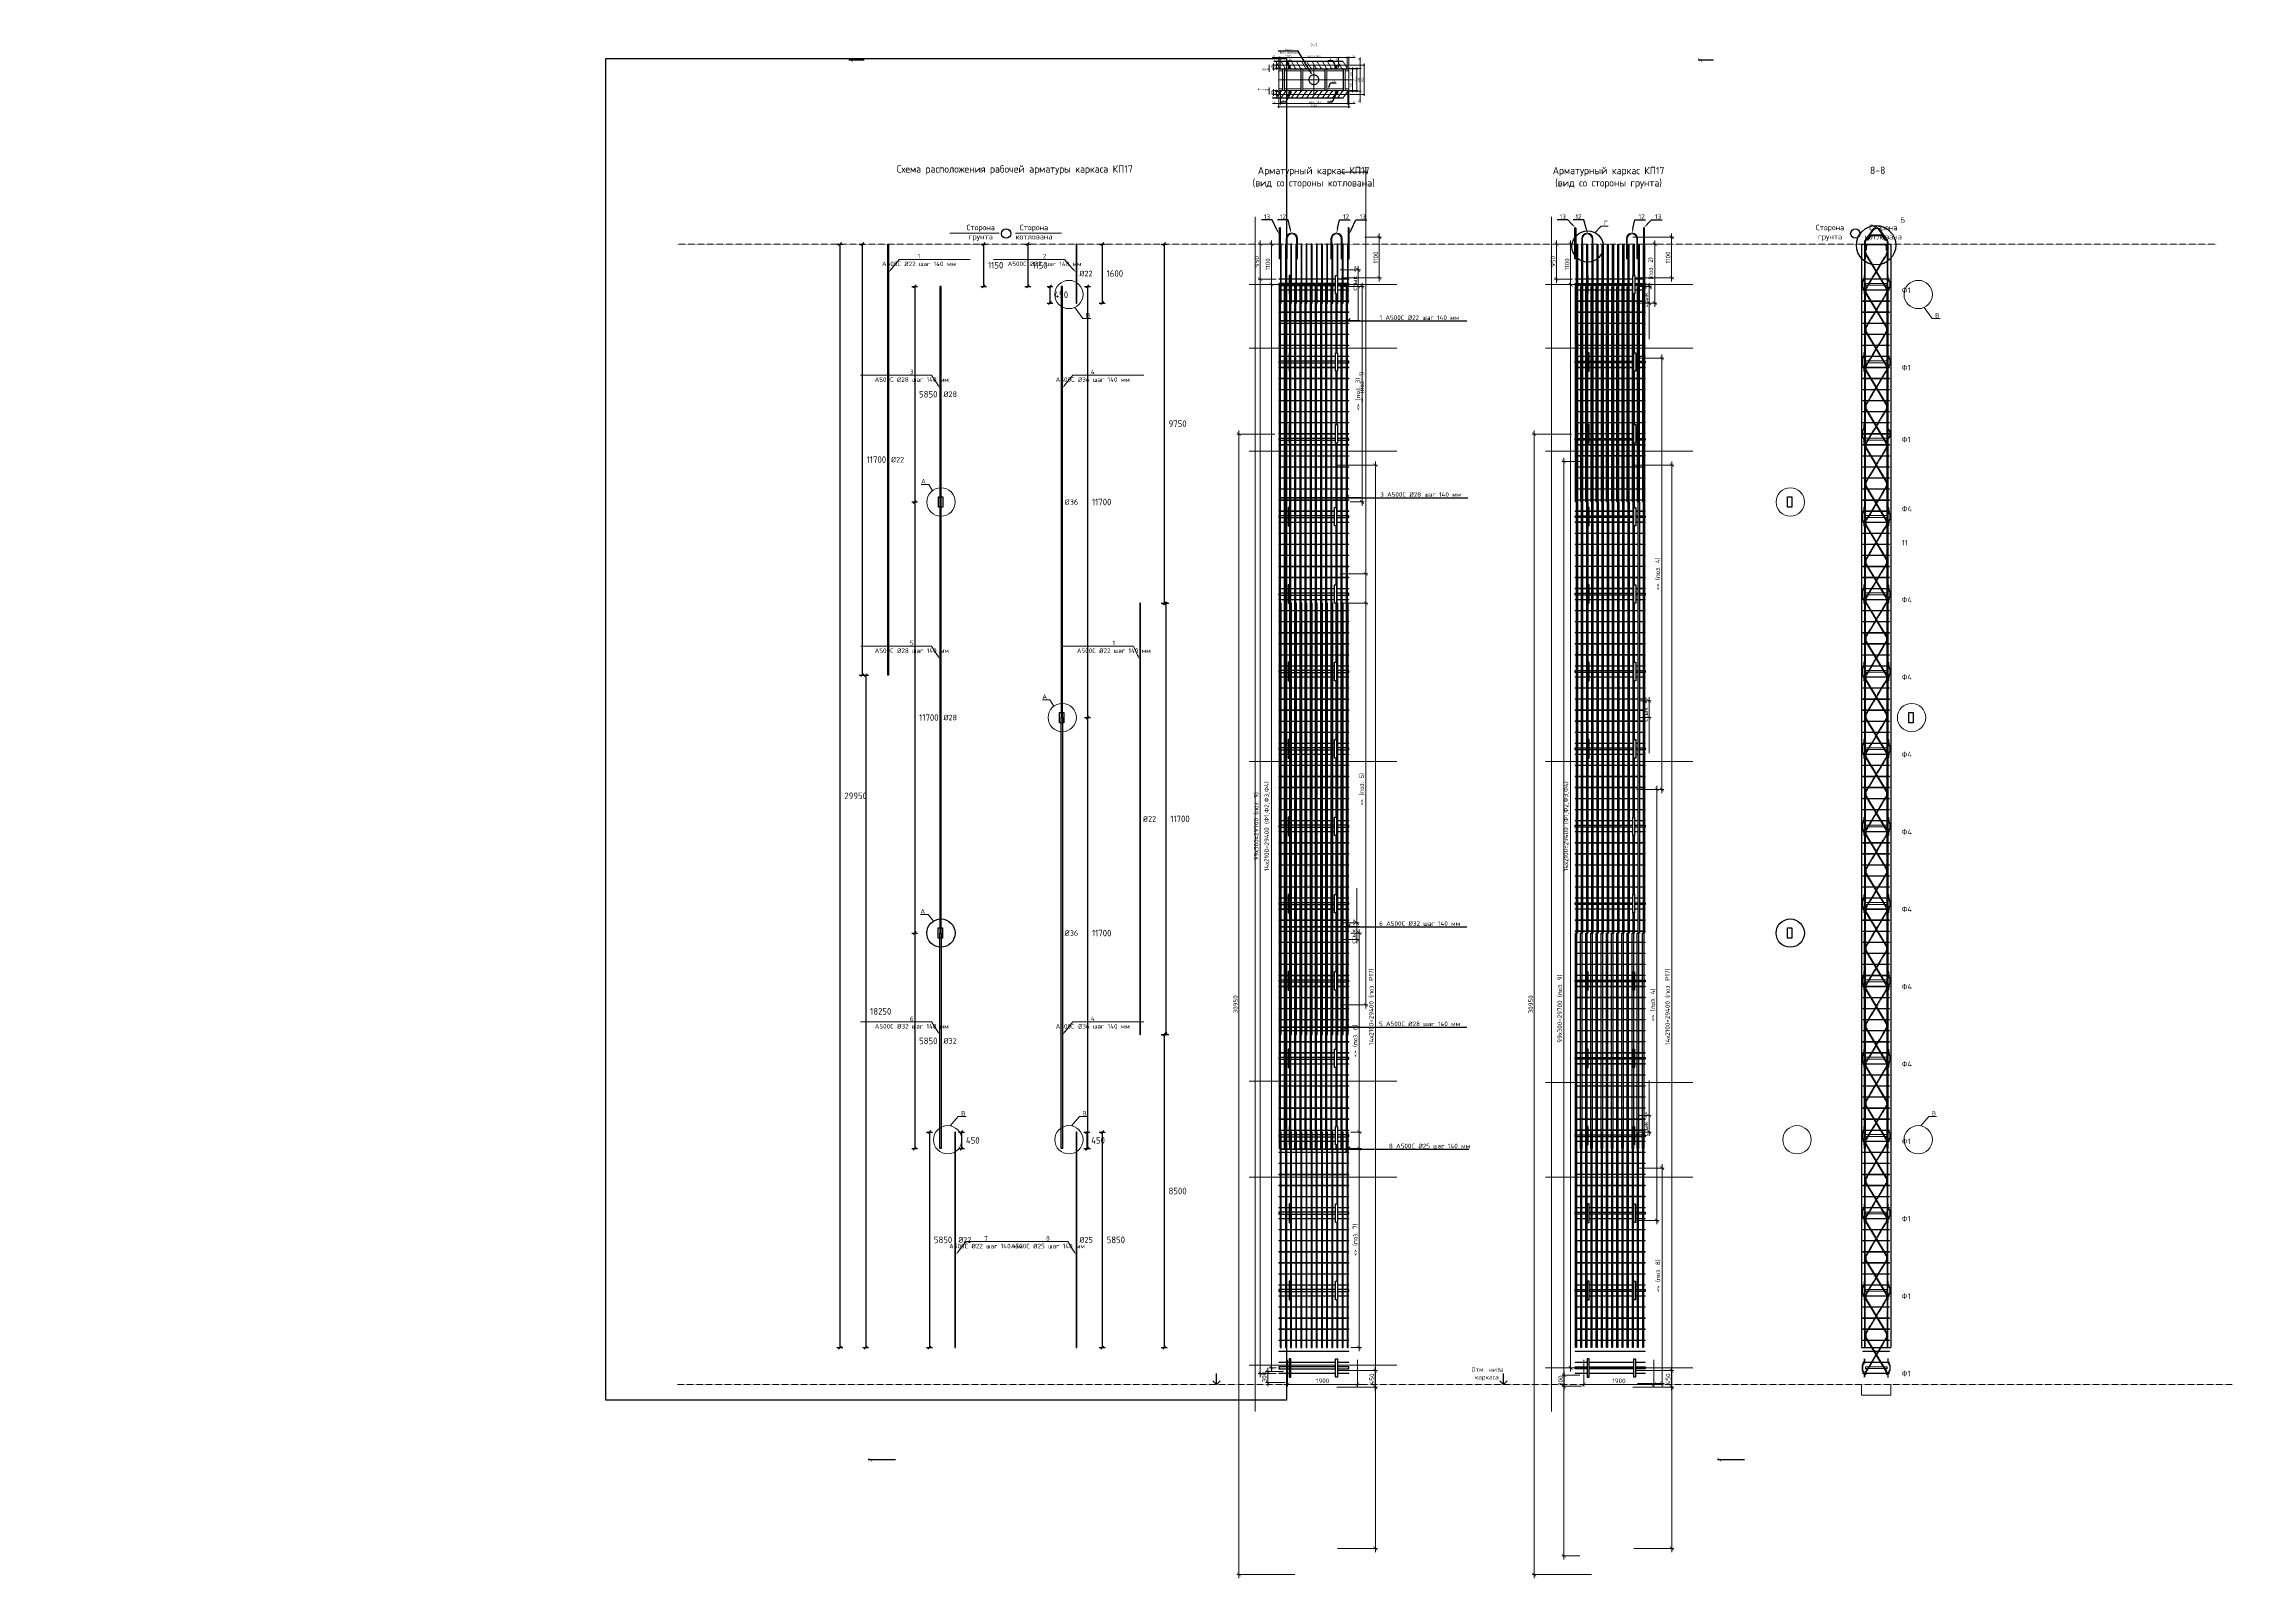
# Model space of a CAD drawing. Header units: millimetres. Extents: x -65574 to 111613, y -106550 to -50518.
# Drawn here: x -14706 to 44685, y -106261 to -64617 of the extents above; entities that cross this region are included whole.
import ezdxf
from ezdxf import colors
from ezdxf.entities.mleader import LeaderData, LeaderLine
from ezdxf.math import Vec2, Vec3

# ---------------------------------------------------------------- set-up
doc = ezdxf.new("R2010")
doc.units = ezdxf.units.MM
doc.linetypes.add('CENTER2', pattern=[28.575, 19.05, -3.175, 3.175, -3.175])
doc.linetypes.add('невидимая', pattern=[0.375, 0.25, -0.125])
doc.layers.get('Defpoints').update_dxf_attribs({"color": 6})
doc.layers.add('Dim', color=11, linetype='Continuous', lineweight=13)
doc.layers.add('ОПП_ОС_Размеры', color=7, linetype='Continuous', lineweight=25)
doc.layers.add('К_Арматура', color=140, linetype='Continuous')
doc.styles.add('GOST-2.304_Type-B', font='GOST Common.ttf')
doc.styles.add('mpp', font='mipgost.shx')
doc.styles.get("Standard").update_dxf_attribs({"font": 'arial.ttf'})
doc.dimstyles.new('УРСТ', dxfattribs={"dimtxt": 2.5, "dimasz": 2, "dimexe": 1.2, "dimexo": 1.5, "dimtad": 1, "dimdec": 0, "dimrnd": 1, "dimtxsty": 'GOST-2.304_Type-B', "dimblk": 'ARCHTICK', "dimcen": 2, "dimdle": 2, "dimazin": 3, "dimtfac": 1, "dimtdec": 0, "dimtmove": 1, "dimatfit": 0, "dimldrblk": 'NONE', "dimlwd": 15, "dimlwe": 15, "dimarcsym": 0})

# ---------------------------------------------------------------- blocks, each defined once
blk = doc.blocks.new('*U32')
at = {"lineweight": 30, "ltscale": 100}
blk.add_lwpolyline([(-950, -25), (950, -25), (950, 25), (-950, 25)], close=True, dxfattribs=at)
blk = doc.blocks.new('*U33')
at = {"color": 0, "linetype": 'ByBlock', "lineweight": -2, "transparency": 16777216}
for p in [(0, 0), (0, -2100), (0, -4200), (0, -6300), (0, -8400), (0, -10500), (0, -12600), (0, -14700), (0, -16800), (0, -18900), (0, -21000), (0, -23100), (0, -25200), (0, -27300), (0, -29400)]:
    blk.add_blockref('*U32', p, dxfattribs=at)
blk = doc.blocks.new('_ArchTick')
at = {"color": 0, "linetype": 'ByBlock', "const_width": 0.15}
blk.add_lwpolyline([(-0.5, -0.5), (0.5, 0.5)], dxfattribs=at)
blk = doc.blocks.new('*D138')
at = {"color": 0, "lineweight": 15, "ltscale": 100, "transparency": 16777216}
for p, q in [((18745, -70053), (18548, -70053)), ((18608, -69953), (18608, -71253)), ((19041, -71153), (18548, -71153))]:
    blk.add_line(p, q, dxfattribs=at)
at = {"layer": 'Defpoints', "color": 0, "lineweight": -2, "ltscale": 100, "transparency": 16777216}
for p in [(18820, -70053), (18608, -71153), (19116, -71153)]:
    blk.add_point(p, dxfattribs=at)
at = {"color": 0, "lineweight": 15, "ltscale": 100, "transparency": 16777216, "xscale": 100, "yscale": 100, "zscale": 100}
for p, rotation in [((18608, -70053), 90), ((18608, -71153), 270)]:
    blk.add_blockref('_ArchTick', p, dxfattribs=dict(at, rotation=rotation))
at = {"color": 0, "lineweight": 15, "ltscale": 100, "transparency": 16777216, "insert": (18514, -70603), "char_height": 125, "attachment_point": 5, "rotation": 90, "style": 'GOST-2.304_Type-B'}
blk.add_mtext('\\A1;1100', dxfattribs=at)
blk = doc.blocks.new('_None')
blk = doc.blocks.new('*D139')
at = {"color": 0, "lineweight": 15, "ltscale": 100, "transparency": 16777216}
for p, q in [((19041, -71153), (18548, -71153)), ((18608, -71053), (18608, -100653)), ((18736, -100553), (18548, -100553))]:
    blk.add_line(p, q, dxfattribs=at)
at = {"layer": 'Defpoints', "color": 0, "lineweight": -2, "ltscale": 100, "transparency": 16777216}
for p in [(19116, -71153), (18608, -100553), (18811, -100553)]:
    blk.add_point(p, dxfattribs=at)
at = {"color": 0, "lineweight": 15, "ltscale": 100, "transparency": 16777216, "xscale": 100, "yscale": 100, "zscale": 100}
for p, rotation in [((18608, -71153), 90), ((18608, -100553), 270)]:
    blk.add_blockref('_ArchTick', p, dxfattribs=dict(at, rotation=rotation))
at = {"color": 0, "lineweight": 15, "ltscale": 100, "transparency": 16777216, "insert": (18495, -85853), "char_height": 125, "width": 2235.51, "attachment_point": 5, "rotation": 90, "style": 'GOST-2.304_Type-B'}
blk.add_mtext('\\A1;14х2100=29400 (Ф1,Ф2,Ф3,Ф4)', dxfattribs=at)
blk = doc.blocks.new('*D140')
at = {"color": 0, "lineweight": 15, "ltscale": 100, "transparency": 16777216}
for p, q in [((18615, -70053), (18248, -70053)), ((18308, -69953), (18308, -71103)), ((18737, -71003), (18248, -71003))]:
    blk.add_line(p, q, dxfattribs=at)
at = {"layer": 'Defpoints', "color": 0, "lineweight": -2, "ltscale": 100, "transparency": 16777216}
for p in [(18690, -70053), (18308, -71003), (18812, -71003)]:
    blk.add_point(p, dxfattribs=at)
at = {"color": 0, "lineweight": 15, "ltscale": 100, "transparency": 16777216, "xscale": 100, "yscale": 100, "zscale": 100}
for p, rotation in [((18308, -70053), 90), ((18308, -71003), 270)]:
    blk.add_blockref('_ArchTick', p, dxfattribs=dict(at, rotation=rotation))
at = {"color": 0, "lineweight": 15, "ltscale": 100, "transparency": 16777216, "insert": (18215, -70528), "char_height": 125, "attachment_point": 5, "rotation": 90, "style": 'GOST-2.304_Type-B'}
blk.add_mtext('\\A1;950', dxfattribs=at)
blk = doc.blocks.new('*D141')
at = {"color": 0, "lineweight": 15, "ltscale": 100, "transparency": 16777216}
for p, q in [((19049, -100337), (19049, -101059)), ((20949, -100337), (20949, -101059)), ((18949, -100999), (21049, -100999))]:
    blk.add_line(p, q, dxfattribs=at)
at = {"layer": 'Defpoints', "color": 0, "lineweight": -2, "ltscale": 100, "transparency": 16777216}
for p in [(19049, -100262), (20949, -100262), (20949, -100999)]:
    blk.add_point(p, dxfattribs=at)
at = {"color": 0, "lineweight": 15, "ltscale": 100, "transparency": 16777216, "xscale": 100, "yscale": 100, "zscale": 100, "rotation": 180}
blk.add_blockref('_ArchTick', (19049, -100999), dxfattribs=at)
at = {"color": 0, "lineweight": 15, "ltscale": 100, "transparency": 16777216, "xscale": 100, "yscale": 100, "zscale": 100}
blk.add_blockref('_ArchTick', (20949, -100999), dxfattribs=at)
at = {"color": 0, "lineweight": 15, "ltscale": 100, "transparency": 16777216, "insert": (19999, -100905), "char_height": 125, "attachment_point": 5, "style": 'GOST-2.304_Type-B'}
blk.add_mtext('\\A1;1900', dxfattribs=at)
blk = doc.blocks.new('*D142')
at = {"color": 0, "lineweight": 15, "ltscale": 100, "transparency": 16777216}
for p, q in [((21143, -69869), (21596, -69869)), ((21536, -71069), (21536, -69769)), ((20510, -70969), (21596, -70969))]:
    blk.add_line(p, q, dxfattribs=at)
at = {"layer": 'Defpoints', "color": 0, "lineweight": -2, "ltscale": 100, "transparency": 16777216}
for p in [(21068, -69869), (21536, -69869), (20435, -70969)]:
    blk.add_point(p, dxfattribs=at)
at = {"color": 0, "lineweight": 15, "ltscale": 100, "transparency": 16777216, "xscale": 100, "yscale": 100, "zscale": 100}
for p, rotation in [((21536, -69869), 90), ((21536, -70969), 270)]:
    blk.add_blockref('_ArchTick', p, dxfattribs=dict(at, rotation=rotation))
at = {"color": 0, "lineweight": 15, "ltscale": 100, "transparency": 16777216, "insert": (21442, -70419), "char_height": 125, "attachment_point": 5, "rotation": 90, "style": 'GOST-2.304_Type-B'}
blk.add_mtext('\\A1;1100', dxfattribs=at)
blk = doc.blocks.new('*D143')
at = {"color": 0, "lineweight": 15, "ltscale": 100, "transparency": 16777216}
for p, q in [((21432, -75953), (21432, -105553)), ((20405, -76053), (21492, -76053)), ((20405, -105453), (21492, -105453))]:
    blk.add_line(p, q, dxfattribs=at)
at = {"layer": 'Defpoints', "color": 0, "lineweight": -2, "ltscale": 100, "transparency": 16777216}
for p in [(20330, -76053), (20330, -105453), (21432, -105453)]:
    blk.add_point(p, dxfattribs=at)
at = {"color": 0, "lineweight": 15, "ltscale": 100, "transparency": 16777216, "xscale": 100, "yscale": 100, "zscale": 100}
for p, rotation in [((21432, -76053), 90), ((21432, -105453), 270)]:
    blk.add_blockref('_ArchTick', p, dxfattribs=dict(at, rotation=rotation))
at = {"color": 0, "lineweight": 15, "ltscale": 100, "transparency": 16777216, "insert": (21325, -90753), "char_height": 125, "attachment_point": 5, "rotation": 90, "style": 'GOST-2.304_Type-B'}
blk.add_mtext('\\A1;14х2100=29400 (поз. Р17)', dxfattribs=at)
blk = doc.blocks.new('*D144')
at = {"color": 0, "lineweight": 15, "ltscale": 100, "transparency": 16777216}
for p, q in [((20401, -100628), (21487, -100628)), ((21427, -100528), (21427, -101178)), ((20382, -101078), (21487, -101078))]:
    blk.add_line(p, q, dxfattribs=at)
at = {"layer": 'Defpoints', "color": 0, "lineweight": -2, "ltscale": 100, "transparency": 16777216}
for p in [(20326, -100628), (20307, -101078), (21427, -101078)]:
    blk.add_point(p, dxfattribs=at)
at = {"color": 0, "lineweight": 15, "ltscale": 100, "transparency": 16777216, "xscale": 100, "yscale": 100, "zscale": 100}
for p, rotation in [((21427, -100628), 90), ((21427, -101078), 270)]:
    blk.add_blockref('_ArchTick', p, dxfattribs=dict(at, rotation=rotation))
at = {"color": 0, "lineweight": 15, "ltscale": 100, "transparency": 16777216, "insert": (21334, -100853), "char_height": 125, "attachment_point": 5, "rotation": 90, "style": 'GOST-2.304_Type-B'}
blk.add_mtext('\\A1;450', dxfattribs=at)
blk = doc.blocks.new('*D125')
at = {"color": 0, "lineweight": 15, "transparency": 16777216}
for p, q in [((21170, -78903), (21170, -90803)), ((20475, -79003), (21230, -79003)), ((20475, -90703), (21230, -90703))]:
    blk.add_line(p, q, dxfattribs=at)
at = {"layer": 'Defpoints', "color": 0, "lineweight": -2, "transparency": 16777216}
for p in [(20400, -79003), (20400, -90703), (21170, -90703)]:
    blk.add_point(p, dxfattribs=at)
at = {"color": 0, "lineweight": 15, "transparency": 16777216, "xscale": 100, "yscale": 100, "zscale": 100}
for p, rotation in [((21170, -79003), 90), ((21170, -90703), 270)]:
    blk.add_blockref('_ArchTick', p, dxfattribs=dict(at, rotation=rotation))
at = {"color": 0, "lineweight": 15, "transparency": 16777216, "insert": (21064, -84853), "char_height": 125, "attachment_point": 5, "rotation": 90, "style": 'GOST-2.304_Type-B'}
blk.add_mtext('\\A1;<> (поз. 5)', dxfattribs=at)
blk = doc.blocks.new('*D126')
at = {"color": 0, "lineweight": 15, "transparency": 16777216}
for p, q in [((20767, -94153), (21053, -94153)), ((20993, -94053), (20993, -100103)), ((20767, -100003), (21053, -100003))]:
    blk.add_line(p, q, dxfattribs=at)
at = {"layer": 'Defpoints', "color": 0, "lineweight": -2, "transparency": 16777216}
for p in [(20692, -94153), (20692, -100003), (20993, -100003)]:
    blk.add_point(p, dxfattribs=at)
at = {"color": 0, "lineweight": 15, "transparency": 16777216, "xscale": 100, "yscale": 100, "zscale": 100}
for p, rotation in [((20993, -94153), 90), ((20993, -100003), 270)]:
    blk.add_blockref('_ArchTick', p, dxfattribs=dict(at, rotation=rotation))
at = {"color": 0, "lineweight": 15, "transparency": 16777216, "insert": (20886, -97078), "char_height": 125, "attachment_point": 5, "rotation": 90, "style": 'GOST-2.304_Type-B'}
blk.add_mtext('\\A1;<> (поз. 7)', dxfattribs=at)
blk = doc.blocks.new('*U34')
at = {"color": 0}
blk.add_wipeout([(-11, 11700), (11, 11700), (11, 0), (-11, 0)], dxfattribs=at)
at = {"color": 0, "lineweight": -2}
blk.add_line((14, 0), (-14, 0), dxfattribs=at)
at = {"color": 0, "ltscale": 100}
blk.add_lwpolyline([(-11, 0), (11, 0), (11, 11700), (-11, 11700)], close=True, dxfattribs=at)
blk = doc.blocks.new('*U35')
at = {"color": 0, "linetype": 'ByBlock', "lineweight": -2, "transparency": 16777216}
for p in [(140, 0), (560, 0)]:
    blk.add_blockref('*U34', p, dxfattribs=at)
for p in [(0, 0), (700, 0)]:
    blk.add_blockref('*U34', p, dxfattribs=at)
for p in [(420, 0), (840, 0)]:
    blk.add_blockref('*U34', p, dxfattribs=at)
for p in [(280, 0), (980, 0)]:
    blk.add_blockref('*U34', p, dxfattribs=at)
blk.add_blockref('*U34', (1120, 0), dxfattribs=at)
blk.add_blockref('*U34', (1260, 0), dxfattribs=at)
blk.add_blockref('*U34', (1400, 0), dxfattribs=at)
blk.add_blockref('*U34', (1540, 0), dxfattribs=at)
blk.add_blockref('*U34', (1680, 0), dxfattribs=at)
blk.add_blockref('*U34', (1820, 0), dxfattribs=at)
blk = doc.blocks.new('*U30')
blk.add_wipeout([(-12.5, 5850), (12.5, 5850), (12.5, 0), (-12.5, 0)])
at = {"ltscale": 100}
blk.add_lwpolyline([(-12.5, 0), (12.5, 0), (12.5, 5850), (-12.5, 5850)], close=True, dxfattribs=at)
blk = doc.blocks.new('*U31')
at = {"color": 0, "linetype": 'ByBlock', "lineweight": -2, "transparency": 16777216}
blk.add_blockref('*U30', (140, 0), dxfattribs=at)
blk.add_blockref('*U30', (420, 0), dxfattribs=at)
blk.add_blockref('*U30', (560, 0), dxfattribs=at)
for p in [(280, 0), (700, 0)]:
    blk.add_blockref('*U30', p, dxfattribs=at)
for p in [(0, 0), (840, 0)]:
    blk.add_blockref('*U30', p, dxfattribs=at)
blk.add_blockref('*U30', (1120, 0), dxfattribs=at)
blk.add_blockref('*U30', (1260, 0), dxfattribs=at)
for p in [(980, 0), (1400, 0)]:
    blk.add_blockref('*U30', p, dxfattribs=at)
blk.add_blockref('*U30', (1540, 0), dxfattribs=at)
blk.add_blockref('*U30', (1680, 0), dxfattribs=at)
blk.add_blockref('*U30', (1820, 0), dxfattribs=at)
blk = doc.blocks.new('_Oblique')
at = {"color": 0, "linetype": 'ByBlock', "lineweight": -2}
blk.add_line((-0.5, -0.5), (0.5, 0.5), dxfattribs=at)
blk = doc.blocks.new('*U16')
blk.add_wipeout([(-18, 11700), (18, 11700), (18, 0), (-18, 0)])
at = {"lineweight": -2}
blk.add_wipeout([(-18, 11700), (18, 11700), (18, 0), (-18, 0)], dxfattribs=at)
at = {"ltscale": 100}
blk.add_lwpolyline([(-18, 0), (18, 0), (18, 11700), (-18, 11700)], close=True, dxfattribs=at)
blk = doc.blocks.new('*U17')
at = {"color": 0, "linetype": 'ByBlock', "lineweight": -2, "transparency": 16777216}
for p in [(280, 0), (700, 0), (1260, 0)]:
    blk.add_blockref('*U16', p, dxfattribs=at)
for p in [(0, 0), (420, 0), (840, 0), (1400, 0)]:
    blk.add_blockref('*U16', p, dxfattribs=at)
for p in [(140, 0), (560, 0), (1120, 0), (1540, 0)]:
    blk.add_blockref('*U16', p, dxfattribs=at)
for p in [(980, 0), (1680, 0)]:
    blk.add_blockref('*U16', p, dxfattribs=at)
blk.add_blockref('*U16', (1820, 0), dxfattribs=at)
blk = doc.blocks.new('*D86')
at = {"color": 0, "lineweight": 15, "transparency": 16777216}
for p, q in [((20475, -68103), (21230, -68103)), ((21170, -79903), (21170, -68003)), ((20475, -79803), (21230, -79803))]:
    blk.add_line(p, q, dxfattribs=at)
at = {"layer": 'Defpoints', "color": 0, "lineweight": -2, "transparency": 16777216}
for p in [(20400, -68103), (21170, -68103), (20400, -79803)]:
    blk.add_point(p, dxfattribs=at)
at = {"color": 0, "lineweight": 15, "transparency": 16777216, "xscale": 100, "yscale": 100, "zscale": 100}
for p, rotation in [((21170, -68103), 90), ((21170, -79803), 270)]:
    blk.add_blockref('_ArchTick', p, dxfattribs=dict(at, rotation=rotation))
at = {"color": 0, "lineweight": 15, "transparency": 16777216, "insert": (21064, -73953), "char_height": 125, "attachment_point": 5, "rotation": 90, "style": 'GOST-2.304_Type-B'}
blk.add_mtext('\\A1;<> (поз. 1)', dxfattribs=at)
blk = doc.blocks.new('*D87')
at = {"color": 0, "lineweight": 15, "transparency": 16777216}
for p, q in [((20742, -71203), (21129, -71203)), ((21069, -77153), (21069, -71103)), ((20745, -77053), (21129, -77053))]:
    blk.add_line(p, q, dxfattribs=at)
at = {"layer": 'Defpoints', "color": 0, "lineweight": -2, "transparency": 16777216}
for p in [(20667, -71203), (21069, -71203), (20670, -77053)]:
    blk.add_point(p, dxfattribs=at)
at = {"color": 0, "lineweight": 15, "transparency": 16777216, "xscale": 100, "yscale": 100, "zscale": 100}
for p, rotation in [((21069, -71203), 90), ((21069, -77053), 270)]:
    blk.add_blockref('_ArchTick', p, dxfattribs=dict(at, rotation=rotation))
at = {"color": 0, "lineweight": 15, "transparency": 16777216, "insert": (20962, -74128), "char_height": 125, "attachment_point": 5, "rotation": 90, "style": 'GOST-2.304_Type-B'}
blk.add_mtext('\\A1;<> (поз. 3)', dxfattribs=at)
blk = doc.blocks.new('*D78')
at = {"color": 0, "lineweight": 15, "ltscale": 100, "transparency": 16777216}
for p, q in [((26784, -70053), (26669, -70053)), ((26729, -69953), (26729, -71253)), ((27081, -71153), (26669, -71153))]:
    blk.add_line(p, q, dxfattribs=at)
at = {"layer": 'Defpoints', "color": 0, "lineweight": -2, "ltscale": 100, "transparency": 16777216}
for p in [(26859, -70053), (26729, -71153), (27156, -71153)]:
    blk.add_point(p, dxfattribs=at)
at = {"color": 0, "lineweight": 15, "ltscale": 100, "transparency": 16777216, "xscale": 100, "yscale": 100, "zscale": 100}
for p, rotation in [((26729, -70053), 90), ((26729, -71153), 270)]:
    blk.add_blockref('_ArchTick', p, dxfattribs=dict(at, rotation=rotation))
at = {"color": 0, "lineweight": 15, "ltscale": 100, "transparency": 16777216, "insert": (26635, -70603), "char_height": 125, "attachment_point": 5, "rotation": 90, "style": 'GOST-2.304_Type-B'}
blk.add_mtext('\\A1;1100', dxfattribs=at)
blk = doc.blocks.new('*D79')
at = {"color": 0, "lineweight": 15, "ltscale": 100, "transparency": 16777216}
for p, q in [((27091, -100337), (27091, -101059)), ((28991, -100337), (28991, -101059)), ((26991, -100999), (29091, -100999))]:
    blk.add_line(p, q, dxfattribs=at)
at = {"layer": 'Defpoints', "color": 0, "lineweight": -2, "ltscale": 100, "transparency": 16777216}
for p in [(27091, -100262), (28991, -100262), (28991, -100999)]:
    blk.add_point(p, dxfattribs=at)
at = {"color": 0, "lineweight": 15, "ltscale": 100, "transparency": 16777216, "xscale": 100, "yscale": 100, "zscale": 100, "rotation": 180}
blk.add_blockref('_ArchTick', (27091, -100999), dxfattribs=at)
at = {"color": 0, "lineweight": 15, "ltscale": 100, "transparency": 16777216, "xscale": 100, "yscale": 100, "zscale": 100}
blk.add_blockref('_ArchTick', (28991, -100999), dxfattribs=at)
at = {"color": 0, "lineweight": 15, "ltscale": 100, "transparency": 16777216, "insert": (28041, -100905), "char_height": 125, "attachment_point": 5, "style": 'GOST-2.304_Type-B'}
blk.add_mtext('\\A1;1900', dxfattribs=at)
blk = doc.blocks.new('*D80')
at = {"color": 0, "lineweight": 15, "ltscale": 100, "transparency": 16777216}
for p, q in [((28540, -70053), (29072, -70053)), ((29012, -69953), (29012, -71753)), ((28519, -71653), (29072, -71653))]:
    blk.add_line(p, q, dxfattribs=at)
at = {"layer": 'Defpoints', "color": 0, "lineweight": -2, "ltscale": 100, "transparency": 16777216}
for p in [(28465, -70053), (28444, -71653), (29012, -71653)]:
    blk.add_point(p, dxfattribs=at)
at = {"color": 0, "lineweight": 15, "ltscale": 100, "transparency": 16777216, "xscale": 100, "yscale": 100, "zscale": 100}
for p, rotation in [((29012, -70053), 90), ((29012, -71653), 270)]:
    blk.add_blockref('_ArchTick', p, dxfattribs=dict(at, rotation=rotation))
at = {"color": 0, "lineweight": 15, "ltscale": 100, "transparency": 16777216, "insert": (28906, -70853), "char_height": 125, "attachment_point": 5, "rotation": 90, "style": 'GOST-2.304_Type-B'}
blk.add_mtext('\\A1;<> (поз. 2)', dxfattribs=at)
blk = doc.blocks.new('*D81')
at = {"color": 0, "lineweight": 15, "ltscale": 100, "transparency": 16777216}
for p, q in [((28518, -73153), (29263, -73153)), ((29203, -73053), (29203, -84953)), ((28518, -84853), (29263, -84853))]:
    blk.add_line(p, q, dxfattribs=at)
at = {"layer": 'Defpoints', "color": 0, "lineweight": -2, "ltscale": 100, "transparency": 16777216}
for p in [(28443, -73153), (28443, -84853), (29203, -84853)]:
    blk.add_point(p, dxfattribs=at)
at = {"color": 0, "lineweight": 15, "ltscale": 100, "transparency": 16777216, "xscale": 100, "yscale": 100, "zscale": 100}
for p, rotation in [((29203, -73153), 90), ((29203, -84853), 270)]:
    blk.add_blockref('_ArchTick', p, dxfattribs=dict(at, rotation=rotation))
at = {"color": 0, "lineweight": 15, "ltscale": 100, "transparency": 16777216, "insert": (29097, -79003), "char_height": 125, "attachment_point": 5, "rotation": 90, "style": 'GOST-2.304_Type-B'}
blk.add_mtext('\\A1;<> (поз. 4)', dxfattribs=at)
blk = doc.blocks.new('*D82')
at = {"color": 0, "lineweight": 15, "transparency": 16777216}
for p, q in [((28583, -71203), (28918, -71203)), ((28858, -71203), (28858, -71103)), ((28858, -71203), (28858, -71653)), ((28858, -71203), (28858, -71653)), ((28583, -71653), (28918, -71653)), ((28858, -71653), (28858, -71753)), ((28858, -72631), (28858, -71653))]:
    blk.add_line(p, q, dxfattribs=at)
at = {"layer": 'Defpoints', "color": 0, "lineweight": -2, "transparency": 16777216}
for p in [(28508, -71203), (28508, -71653), (28858, -71653)]:
    blk.add_point(p, dxfattribs=at)
at = {"color": 0, "lineweight": 15, "transparency": 16777216, "xscale": 100, "yscale": 100, "zscale": 100}
for p, rotation in [((28858, -71203), 270), ((28858, -71653), 90)]:
    blk.add_blockref('_ArchTick', p, dxfattribs=dict(at, rotation=rotation))
at = {"color": 0, "lineweight": 15, "transparency": 16777216, "insert": (28764, -71428), "char_height": 125, "attachment_point": 5, "rotation": 90, "style": 'GOST-2.304_Type-B'}
blk.add_mtext('\\A1;стык <>', dxfattribs=at)
blk = doc.blocks.new('*D83')
at = {"color": 0, "lineweight": 15, "transparency": 16777216}
for p, q in [((28553, -84853), (29131, -84853)), ((29071, -84753), (29071, -96653)), ((28578, -96553), (29131, -96553))]:
    blk.add_line(p, q, dxfattribs=at)
at = {"layer": 'Defpoints', "color": 0, "lineweight": -2, "transparency": 16777216}
for p in [(28478, -84853), (28503, -96553), (29071, -96553)]:
    blk.add_point(p, dxfattribs=at)
at = {"color": 0, "lineweight": 15, "transparency": 16777216, "xscale": 100, "yscale": 100, "zscale": 100}
for p, rotation in [((29071, -84853), 90), ((29071, -96553), 270)]:
    blk.add_blockref('_ArchTick', p, dxfattribs=dict(at, rotation=rotation))
at = {"color": 0, "lineweight": 15, "transparency": 16777216, "insert": (28965, -90703), "char_height": 125, "attachment_point": 5, "rotation": 90, "style": 'GOST-2.304_Type-B'}
blk.add_mtext('\\A1;<> (поз. 4)', dxfattribs=at)
blk = doc.blocks.new('*D84')
at = {"color": 0, "lineweight": 15, "transparency": 16777216}
for p, q in [((28583, -82453), (28918, -82453)), ((28858, -82453), (28858, -82353)), ((28858, -82453), (28858, -82903)), ((28858, -82453), (28858, -82903)), ((28583, -82903), (28918, -82903)), ((28858, -82903), (28858, -83003)), ((28858, -83866), (28858, -82903))]:
    blk.add_line(p, q, dxfattribs=at)
at = {"layer": 'Defpoints', "color": 0, "lineweight": -2, "transparency": 16777216}
for p in [(28508, -82453), (28508, -82903), (28858, -82903)]:
    blk.add_point(p, dxfattribs=at)
at = {"color": 0, "lineweight": 15, "transparency": 16777216, "xscale": 100, "yscale": 100, "zscale": 100}
for p, rotation in [((28858, -82453), 270), ((28858, -82903), 90)]:
    blk.add_blockref('_ArchTick', p, dxfattribs=dict(at, rotation=rotation))
at = {"color": 0, "lineweight": 15, "transparency": 16777216, "insert": (28764, -82678), "char_height": 125, "attachment_point": 5, "rotation": 90, "style": 'GOST-2.304_Type-B'}
blk.add_mtext('\\A1;стык <>', dxfattribs=at)
blk = doc.blocks.new('*D85')
at = {"color": 0, "lineweight": 15, "transparency": 16777216}
for p, q in [((28548, -95128), (29271, -95128)), ((29211, -95028), (29211, -101078)), ((28548, -100978), (29271, -100978))]:
    blk.add_line(p, q, dxfattribs=at)
at = {"layer": 'Defpoints', "color": 0, "lineweight": -2, "transparency": 16777216}
for p in [(28473, -95128), (28473, -100978), (29211, -100978)]:
    blk.add_point(p, dxfattribs=at)
at = {"color": 0, "lineweight": 15, "transparency": 16777216, "xscale": 100, "yscale": 100, "zscale": 100}
for p, rotation in [((29211, -95128), 90), ((29211, -100978), 270)]:
    blk.add_blockref('_ArchTick', p, dxfattribs=dict(at, rotation=rotation))
at = {"color": 0, "lineweight": 15, "transparency": 16777216, "insert": (29104, -98053), "char_height": 125, "attachment_point": 5, "rotation": 90, "style": 'GOST-2.304_Type-B'}
blk.add_mtext('\\A1;<> (поз. 8)', dxfattribs=at)
blk = doc.blocks.new('*D88')
at = {"color": 0, "lineweight": 15, "transparency": 16777216}
for p, q in [((28858, -92753), (28858, -93703)), ((28583, -93703), (28918, -93703)), ((28858, -93703), (28858, -93603)), ((28858, -93703), (28858, -94153)), ((28858, -93703), (28858, -94153)), ((28583, -94153), (28918, -94153)), ((28858, -94153), (28858, -94253))]:
    blk.add_line(p, q, dxfattribs=at)
at = {"layer": 'Defpoints', "color": 0, "lineweight": -2, "transparency": 16777216}
for p in [(28508, -93703), (28508, -94153), (28858, -94153)]:
    blk.add_point(p, dxfattribs=at)
at = {"color": 0, "lineweight": 15, "transparency": 16777216, "xscale": 100, "yscale": 100, "zscale": 100}
for p, rotation in [((28858, -93703), 270), ((28858, -94153), 90)]:
    blk.add_blockref('_ArchTick', p, dxfattribs=dict(at, rotation=rotation))
at = {"color": 0, "lineweight": 15, "transparency": 16777216, "insert": (28764, -93928), "char_height": 125, "attachment_point": 5, "rotation": 90, "style": 'GOST-2.304_Type-B'}
blk.add_mtext('\\A1;стык <>', dxfattribs=at)
blk = doc.blocks.new('*U19')
at = {"lineweight": 30, "ltscale": 100}
blk.add_lwpolyline([(-950, -25), (950, -25), (950, 25), (-950, 25)], close=True, dxfattribs=at)
blk = doc.blocks.new('*U20')
at = {"color": 0, "linetype": 'ByBlock', "lineweight": -2, "transparency": 16777216}
for p in [(0, 0), (0, -2100), (0, -4200), (0, -6300), (0, -8400), (0, -10500), (0, -12600), (0, -14700), (0, -16800), (0, -18900), (0, -21000), (0, -23100), (0, -25200), (0, -27300), (0, -29400)]:
    blk.add_blockref('*U19', p, dxfattribs=at)
blk = doc.blocks.new('*D89')
at = {"color": 0, "lineweight": 15, "ltscale": 100, "transparency": 16777216}
for p, q in [((28422, -69869), (29529, -69869)), ((29469, -71069), (29469, -69769)), ((28443, -70969), (29529, -70969))]:
    blk.add_line(p, q, dxfattribs=at)
at = {"layer": 'Defpoints', "color": 0, "lineweight": -2, "ltscale": 100, "transparency": 16777216}
for p in [(28347, -69869), (29469, -69869), (28368, -70969)]:
    blk.add_point(p, dxfattribs=at)
at = {"color": 0, "lineweight": 15, "ltscale": 100, "transparency": 16777216, "xscale": 100, "yscale": 100, "zscale": 100}
for p, rotation in [((29469, -69869), 90), ((29469, -70969), 270)]:
    blk.add_blockref('_ArchTick', p, dxfattribs=dict(at, rotation=rotation))
at = {"color": 0, "lineweight": 15, "ltscale": 100, "transparency": 16777216, "insert": (29375, -70419), "char_height": 125, "attachment_point": 5, "rotation": 90, "style": 'GOST-2.304_Type-B'}
blk.add_mtext('\\A1;1100', dxfattribs=at)
blk = doc.blocks.new('*D90')
at = {"color": 0, "lineweight": 15, "ltscale": 100, "transparency": 16777216}
for p, q in [((29474, -75953), (29474, -105553)), ((28448, -76053), (29534, -76053)), ((28448, -105453), (29534, -105453))]:
    blk.add_line(p, q, dxfattribs=at)
at = {"layer": 'Defpoints', "color": 0, "lineweight": -2, "ltscale": 100, "transparency": 16777216}
for p in [(28373, -76053), (28373, -105453), (29474, -105453)]:
    blk.add_point(p, dxfattribs=at)
at = {"color": 0, "lineweight": 15, "ltscale": 100, "transparency": 16777216, "xscale": 100, "yscale": 100, "zscale": 100}
for p, rotation in [((29474, -76053), 90), ((29474, -105453), 270)]:
    blk.add_blockref('_ArchTick', p, dxfattribs=dict(at, rotation=rotation))
at = {"color": 0, "lineweight": 15, "ltscale": 100, "transparency": 16777216, "insert": (29367, -90753), "char_height": 125, "attachment_point": 5, "rotation": 90, "style": 'GOST-2.304_Type-B'}
blk.add_mtext('\\A1;14х2100=29400 (поз. Р17)', dxfattribs=at)
blk = doc.blocks.new('*D91')
at = {"color": 0, "lineweight": 15, "ltscale": 100, "transparency": 16777216}
for p, q in [((28443, -100628), (29529, -100628)), ((29469, -100528), (29469, -101178)), ((28422, -101078), (29529, -101078))]:
    blk.add_line(p, q, dxfattribs=at)
at = {"layer": 'Defpoints', "color": 0, "lineweight": -2, "ltscale": 100, "transparency": 16777216}
for p in [(28368, -100628), (28347, -101078), (29469, -101078)]:
    blk.add_point(p, dxfattribs=at)
at = {"color": 0, "lineweight": 15, "ltscale": 100, "transparency": 16777216, "xscale": 100, "yscale": 100, "zscale": 100}
for p, rotation in [((29469, -100628), 90), ((29469, -101078), 270)]:
    blk.add_blockref('_ArchTick', p, dxfattribs=dict(at, rotation=rotation))
at = {"color": 0, "lineweight": 15, "ltscale": 100, "transparency": 16777216, "insert": (29375, -100853), "char_height": 125, "attachment_point": 5, "rotation": 90, "style": 'GOST-2.304_Type-B'}
blk.add_mtext('\\A1;450', dxfattribs=at)
blk = doc.blocks.new('*U24')
blk.add_wipeout([(-11, 11700), (11, 11700), (11, 0), (-11, 0)])
at = {"ltscale": 100}
blk.add_lwpolyline([(-11, 0), (11, 0), (11, 11700), (-11, 11700)], close=True, dxfattribs=at)
blk = doc.blocks.new('*U25')
at = {"color": 0, "linetype": 'ByBlock', "lineweight": -2, "transparency": 16777216}
blk.add_blockref('*U24', (140, 0), dxfattribs=at)
blk.add_blockref('*U24', (280, 0), dxfattribs=at)
for p in [(0, 0), (420, 0)]:
    blk.add_blockref('*U24', p, dxfattribs=at)
blk.add_blockref('*U24', (560, 0), dxfattribs=at)
blk.add_blockref('*U24', (700, 0), dxfattribs=at)
blk.add_blockref('*U24', (840, 0), dxfattribs=at)
blk.add_blockref('*U24', (980, 0), dxfattribs=at)
blk.add_blockref('*U24', (1120, 0), dxfattribs=at)
blk.add_blockref('*U24', (1400, 0), dxfattribs=at)
blk.add_blockref('*U24', (1260, 0), dxfattribs=at)
blk.add_blockref('*U24', (1540, 0), dxfattribs=at)
blk.add_blockref('*U24', (1820, 0), dxfattribs=at)
blk.add_blockref('*U24', (1680, 0), dxfattribs=at)
blk = doc.blocks.new('*U26')
blk.add_wipeout([(-14, 5850), (14, 5850), (14, 0), (-14, 0)])
at = {"ltscale": 100}
blk.add_lwpolyline([(-14, 0), (14, 0), (14, 5850), (-14, 5850)], close=True, dxfattribs=at)
blk = doc.blocks.new('*U27')
at = {"color": 0, "linetype": 'ByBlock', "lineweight": -2, "transparency": 16777216}
for p in [(140, 0), (1400, 0)]:
    blk.add_blockref('*U26', p, dxfattribs=at)
for p in [(280, 0), (1680, 0)]:
    blk.add_blockref('*U26', p, dxfattribs=at)
for p in [(0, 0), (420, 0), (1820, 0)]:
    blk.add_blockref('*U26', p, dxfattribs=at)
blk.add_blockref('*U26', (560, 0), dxfattribs=at)
blk.add_blockref('*U26', (700, 0), dxfattribs=at)
blk.add_blockref('*U26', (840, 0), dxfattribs=at)
blk.add_blockref('*U26', (1120, 0), dxfattribs=at)
blk.add_blockref('*U26', (1260, 0), dxfattribs=at)
for p in [(980, 0), (1540, 0)]:
    blk.add_blockref('*U26', p, dxfattribs=at)
blk = doc.blocks.new('*U18')
blk.add_wipeout([(-14, 11700), (14, 11700), (14, 0), (-14, 0)])
at = {"ltscale": 100}
blk.add_lwpolyline([(-14, 0), (14, 0), (14, 11700), (-14, 11700)], close=True, dxfattribs=at)
blk = doc.blocks.new('*U21')
at = {"color": 0, "linetype": 'ByBlock', "lineweight": -2, "transparency": 16777216}
for p in [(140, 0), (1120, 0)]:
    blk.add_blockref('*U18', p, dxfattribs=at)
for p in [(280, 0), (1260, 0)]:
    blk.add_blockref('*U18', p, dxfattribs=at)
for p in [(0, 0), (420, 0), (1540, 0)]:
    blk.add_blockref('*U18', p, dxfattribs=at)
for p in [(560, 0), (1680, 0)]:
    blk.add_blockref('*U18', p, dxfattribs=at)
for p in [(700, 0), (1400, 0), (1820, 0)]:
    blk.add_blockref('*U18', p, dxfattribs=at)
blk.add_blockref('*U18', (840, 0), dxfattribs=at)
blk.add_blockref('*U18', (980, 0), dxfattribs=at)
blk = doc.blocks.new('*U22')
blk.add_wipeout([(-11, 5850), (11, 5850), (11, 0), (-11, 0)])
at = {"ltscale": 100}
blk.add_lwpolyline([(-11, 0), (11, 0), (11, 5850), (-11, 5850)], close=True, dxfattribs=at)
blk = doc.blocks.new('*U23')
at = {"color": 0, "linetype": 'ByBlock', "lineweight": -2, "transparency": 16777216}
blk.add_blockref('*U22', (140, 0), dxfattribs=at)
blk.add_blockref('*U22', (280, 0), dxfattribs=at)
for p in [(0, 0), (420, 0)]:
    blk.add_blockref('*U22', p, dxfattribs=at)
blk.add_blockref('*U22', (560, 0), dxfattribs=at)
blk.add_blockref('*U22', (700, 0), dxfattribs=at)
blk.add_blockref('*U22', (840, 0), dxfattribs=at)
blk.add_blockref('*U22', (1120, 0), dxfattribs=at)
blk.add_blockref('*U22', (1260, 0), dxfattribs=at)
for p in [(980, 0), (1400, 0)]:
    blk.add_blockref('*U22', p, dxfattribs=at)
blk.add_blockref('*U22', (1680, 0), dxfattribs=at)
blk.add_blockref('*U22', (1540, 0), dxfattribs=at)
blk.add_blockref('*U22', (1820, 0), dxfattribs=at)
blk = doc.blocks.new('*U28')
blk.add_wipeout([(-25, 250), (25, 250), (25, -250), (-25, -250)])
at = {"lineweight": 30, "ltscale": 100}
blk.add_lwpolyline([(-25, -250), (-25, 250), (25, 250), (25, -250)], close=True, dxfattribs=at)
blk = doc.blocks.new('*U29')
at = {"color": 0, "linetype": 'ByBlock', "lineweight": -2, "transparency": 16777216}
for p in [(0, 0), (0, -2100), (0, -4200)]:
    blk.add_blockref('*U28', p, dxfattribs=at)
blk = doc.blocks.new('*D92')
at = {"color": 0, "lineweight": 15, "ltscale": 100, "transparency": 16777216}
for p, q in [((27081, -71153), (26669, -71153)), ((26729, -71053), (26729, -100653)), ((26778, -100553), (26669, -100553))]:
    blk.add_line(p, q, dxfattribs=at)
at = {"layer": 'Defpoints', "color": 0, "lineweight": -2, "ltscale": 100, "transparency": 16777216}
for p in [(27156, -71153), (26729, -100553), (26853, -100553)]:
    blk.add_point(p, dxfattribs=at)
at = {"color": 0, "lineweight": 15, "ltscale": 100, "transparency": 16777216, "xscale": 100, "yscale": 100, "zscale": 100}
for p, rotation in [((26729, -71153), 90), ((26729, -100553), 270)]:
    blk.add_blockref('_ArchTick', p, dxfattribs=dict(at, rotation=rotation))
at = {"color": 0, "lineweight": 15, "ltscale": 100, "transparency": 16777216, "insert": (26616, -85853), "char_height": 125, "width": 2244.5, "attachment_point": 5, "rotation": 90, "style": 'GOST-2.304_Type-B'}
blk.add_mtext('\\A1;14х2100=29400 (Ф1,Ф2,Ф3,Ф4) ', dxfattribs=at)
blk = doc.blocks.new('*D163')
at = {"color": 0, "lineweight": 15, "ltscale": 100, "transparency": 16777216}
for p, q in [((18737, -71003), (18248, -71003)), ((18308, -70903), (18308, -100803)), ((18737, -100703), (18248, -100703))]:
    blk.add_line(p, q, dxfattribs=at)
at = {"layer": 'Defpoints', "color": 0, "lineweight": -2, "ltscale": 100, "transparency": 16777216}
for p in [(18812, -71003), (18308, -100703), (18812, -100703)]:
    blk.add_point(p, dxfattribs=at)
at = {"color": 0, "lineweight": 15, "ltscale": 100, "transparency": 16777216, "xscale": 100, "yscale": 100, "zscale": 100}
for p, rotation in [((18308, -71003), 90), ((18308, -100703), 270)]:
    blk.add_blockref('_ArchTick', p, dxfattribs=dict(at, rotation=rotation))
at = {"color": 0, "lineweight": 15, "ltscale": 100, "transparency": 16777216, "insert": (18202, -85853), "char_height": 125, "attachment_point": 5, "rotation": 90, "style": 'GOST-2.304_Type-B'}
blk.add_mtext('\\A1;99х300=29700 (поз. 9)', dxfattribs=at)
blk = doc.blocks.new('*D165')
at = {"color": 0, "lineweight": 15, "ltscale": 100, "transparency": 16777216}
for p, q in [((26653, -70053), (26287, -70053)), ((26347, -69953), (26347, -71102)), ((26779, -71002), (26287, -71002))]:
    blk.add_line(p, q, dxfattribs=at)
at = {"layer": 'Defpoints', "color": 0, "lineweight": -2, "ltscale": 100, "transparency": 16777216}
for p in [(26728, -70053), (26347, -71002), (26854, -71002)]:
    blk.add_point(p, dxfattribs=at)
at = {"color": 0, "lineweight": 15, "ltscale": 100, "transparency": 16777216, "xscale": 100, "yscale": 100, "zscale": 100}
for p, rotation in [((26347, -70053), 90), ((26347, -71002), 270)]:
    blk.add_blockref('_ArchTick', p, dxfattribs=dict(at, rotation=rotation))
at = {"color": 0, "lineweight": 15, "ltscale": 100, "transparency": 16777216, "insert": (26253, -70527), "char_height": 125, "attachment_point": 5, "rotation": 90, "style": 'GOST-2.304_Type-B'}
blk.add_mtext('\\A1;950', dxfattribs=at)
blk = doc.blocks.new('*D164')
at = {"color": 0, "lineweight": 15, "ltscale": 100, "transparency": 16777216}
for p, q in [((26979, -75952), (26487, -75952)), ((26547, -75852), (26547, -105752)), ((26979, -105652), (26487, -105652))]:
    blk.add_line(p, q, dxfattribs=at)
at = {"layer": 'Defpoints', "color": 0, "lineweight": -2, "ltscale": 100, "transparency": 16777216}
for p in [(27054, -75952), (26547, -105652), (27054, -105652)]:
    blk.add_point(p, dxfattribs=at)
at = {"color": 0, "lineweight": 15, "ltscale": 100, "transparency": 16777216, "xscale": 100, "yscale": 100, "zscale": 100}
for p, rotation in [((26547, -75952), 90), ((26547, -105652), 270)]:
    blk.add_blockref('_ArchTick', p, dxfattribs=dict(at, rotation=rotation))
at = {"color": 0, "lineweight": 15, "ltscale": 100, "transparency": 16777216, "insert": (26441, -90802), "char_height": 125, "width": 2066.21, "attachment_point": 5, "rotation": 90, "style": 'GOST-2.304_Type-B'}
blk.add_mtext('\\A1;99х300=29700 (поз. 9) ', dxfattribs=at)
blk = doc.blocks.new('*U166')
at = {"lineweight": 15}
blk.add_lwpolyline([(-950, 6), (-950, -6), (950, -6), (950, 6)], close=True, dxfattribs=at)
blk = doc.blocks.new('*U167')
at = {"color": 0, "linetype": 'ByBlock', "lineweight": -2, "transparency": 16777216}
for p in [(0, 0), (0, -300), (0, -600), (0, -900), (0, -1200), (0, -1500), (0, -1800), (0, -2100), (0, -2400), (0, -2700), (0, -3000), (0, -3300), (0, -3600), (0, -3900), (0, -4200), (0, -4500), (0, -4800), (0, -5100), (0, -5400), (0, -5700), (0, -6000), (0, -6300), (0, -6600), (0, -6900), (0, -7200), (0, -7500), (0, -7800), (0, -8100), (0, -8400), (0, -8700), (0, -9000), (0, -9300), (0, -9600), (0, -9900), (0, -10200), (0, -10500), (0, -10800), (0, -11100), (0, -11400), (0, -11700), (0, -12000), (0, -12300), (0, -12600), (0, -12900), (0, -13200), (0, -13500), (0, -13800), (0, -14100), (0, -14400), (0, -14700), (0, -15000), (0, -15300), (0, -15600), (0, -15900), (0, -16200), (0, -16500), (0, -16800), (0, -17100), (0, -17400), (0, -17700), (0, -18000), (0, -18300), (0, -18600), (0, -18900), (0, -19200), (0, -19500), (0, -19800), (0, -20100), (0, -20400), (0, -20700), (0, -21000), (0, -21300), (0, -21600), (0, -21900), (0, -22200), (0, -22500), (0, -22800), (0, -23100), (0, -23400), (0, -23700), (0, -24000), (0, -24300), (0, -24600), (0, -24900), (0, -25200), (0, -25500), (0, -25800), (0, -26100), (0, -26400), (0, -26700), (0, -27000), (0, -27300), (0, -27600), (0, -27900), (0, -28200), (0, -28500), (0, -28800), (0, -29100), (0, -29400), (0, -29700)]:
    blk.add_blockref('*U166', p, dxfattribs=at)
blk = doc.blocks.new('*U168')
at = {"lineweight": 15}
blk.add_lwpolyline([(-950, 6), (-950, -6), (950, -6), (950, 6)], close=True, dxfattribs=at)
blk = doc.blocks.new('*U169')
at = {"color": 0, "linetype": 'ByBlock', "lineweight": -2, "transparency": 16777216}
for p in [(0, 0), (0, -300), (0, -600), (0, -900), (0, -1200), (0, -1500), (0, -1800), (0, -2100), (0, -2400), (0, -2700), (0, -3000), (0, -3300), (0, -3600), (0, -3900), (0, -4200), (0, -4500), (0, -4800), (0, -5100), (0, -5400), (0, -5700), (0, -6000), (0, -6300), (0, -6600), (0, -6900), (0, -7200), (0, -7500), (0, -7800), (0, -8100), (0, -8400), (0, -8700), (0, -9000), (0, -9300), (0, -9600), (0, -9900), (0, -10200), (0, -10500), (0, -10800), (0, -11100), (0, -11400), (0, -11700), (0, -12000), (0, -12300), (0, -12600), (0, -12900), (0, -13200), (0, -13500), (0, -13800), (0, -14100), (0, -14400), (0, -14700), (0, -15000), (0, -15300), (0, -15600), (0, -15900), (0, -16200), (0, -16500), (0, -16800), (0, -17100), (0, -17400), (0, -17700), (0, -18000), (0, -18300), (0, -18600), (0, -18900), (0, -19200), (0, -19500), (0, -19800), (0, -20100), (0, -20400), (0, -20700), (0, -21000), (0, -21300), (0, -21600), (0, -21900), (0, -22200), (0, -22500), (0, -22800), (0, -23100), (0, -23400), (0, -23700), (0, -24000), (0, -24300), (0, -24600), (0, -24900), (0, -25200), (0, -25500), (0, -25800), (0, -26100), (0, -26400), (0, -26700), (0, -27000), (0, -27300), (0, -27600), (0, -27900), (0, -28200), (0, -28500), (0, -28800), (0, -29100), (0, -29400), (0, -29700)]:
    blk.add_blockref('*U168', p, dxfattribs=at)
blk = doc.blocks.new('ке85445')
at = {"lineweight": 15}
for p, q in [((34705, 34630), (34705, 34182)), ((34931, 34981), (34724, 34684)), ((34730, 34182), (34730, 34630)), ((34743, 34668), (34952, 34967)), ((35252, 34583), (34800, 34583)), ((34800, 34558), (35252, 34558)), ((35162, 34833), (34895, 34833)), ((34895, 34808), (35162, 34808)), ((35308, 34668), (35099, 34967)), ((35120, 34981), (35328, 34684)), ((35322, 34182), (35322, 34630)), ((35347, 34630), (35347, 34182)), ((34705, 34182), (34730, 34182)), ((35322, 34182), (35347, 34182))]:
    blk.add_line(p, q, dxfattribs=at)
at = {"lineweight": -2}
for p, q in [((34730, 34513), (34730, 34418)), ((34755, 34513), (34755, 34418)), ((34841, 34808), (34768, 34704)), ((34768, 34704), (34789, 34690)), ((34858, 34788), (34789, 34690)), ((35194, 34788), (35262, 34690)), ((35211, 34808), (35283, 34704)), ((35283, 34704), (35262, 34690)), ((35297, 34513), (35297, 34418)), ((35322, 34513), (35322, 34418)), ((34755, 34418), (34730, 34418)), ((35297, 34418), (35322, 34418))]:
    blk.add_line(p, q, dxfattribs=at)
at = {"lineweight": 15}
for centre, radius, start, end in [((34790, 34630), 85, 140.99863, 180), ((34790, 34630), 60, 140.99863, 180), ((34800, 34513), 70, 90, 180), ((34800, 34513), 45, 90, 180), ((34895, 34763), 70, 90, 145.00981), ((34895, 34763), 45, 90, 145.00981), ((35026, 34915), 115, 34.9857, 145.0143), ((35026, 34915), 90, 34.99019, 145.00981), ((35157, 34763), 70, 34.99019, 90), ((35157, 34763), 45, 34.99019, 90), ((35252, 34513), 70, 0, 90), ((35252, 34513), 45, 0, 90), ((35262, 34630), 60, 360, 39.00137), ((35262, 34630), 85, 0, 39.00137)]:
    blk.add_arc(centre, radius, start, end, dxfattribs=at)
blk = doc.blocks.new('*D190')
at = {"color": 0, "lineweight": 15, "transparency": 16777216}
for p, q in [((26756, -75211), (25682, -75211)), ((25742, -75111), (25742, -106261)), ((27299, -106161), (25682, -106161))]:
    blk.add_line(p, q, dxfattribs=at)
at = {"layer": 'Defpoints', "color": 0, "lineweight": -2, "transparency": 16777216}
for p in [(26831, -75211), (25742, -106161), (27374, -106161)]:
    blk.add_point(p, dxfattribs=at)
at = {"color": 0, "lineweight": 15, "transparency": 16777216, "xscale": 100, "yscale": 100, "zscale": 100}
for p, rotation in [((25742, -75211), 90), ((25742, -106161), 270)]:
    blk.add_blockref('_ArchTick', p, dxfattribs=dict(at, rotation=rotation))
at = {"color": 0, "lineweight": -2, "transparency": 16777216, "insert": (25648, -90686), "char_height": 125, "attachment_point": 5, "rotation": 90, "style": 'GOST-2.304_Type-B'}
blk.add_mtext('\\A1;30950', dxfattribs=at)
blk = doc.blocks.new('*D191')
at = {"color": 0, "lineweight": 15, "transparency": 16777216}
for p, q in [((18704, -75211), (17669, -75211)), ((17729, -75111), (17729, -106261)), ((19246, -106161), (17669, -106161))]:
    blk.add_line(p, q, dxfattribs=at)
at = {"layer": 'Defpoints', "color": 0, "lineweight": -2, "transparency": 16777216}
for p in [(18779, -75211), (17729, -106161), (19321, -106161)]:
    blk.add_point(p, dxfattribs=at)
at = {"color": 0, "lineweight": 15, "transparency": 16777216, "xscale": 100, "yscale": 100, "zscale": 100}
for p, rotation in [((17729, -75211), 90), ((17729, -106161), 270)]:
    blk.add_blockref('_ArchTick', p, dxfattribs=dict(at, rotation=rotation))
at = {"color": 0, "lineweight": -2, "transparency": 16777216, "insert": (17636, -90686), "char_height": 125, "attachment_point": 5, "rotation": 90, "style": 'GOST-2.304_Type-B'}
blk.add_mtext('\\A1;30950', dxfattribs=at)
blk = doc.blocks.new('ываыуааыу')
at = {"color": 3, "lineweight": -2}
blk.add_lwpolyline([(109752, 31840), (109837, 31803, 0.103926), (109841, 31802), (109939, 31802), (109939, 31797), (109839, 31797, -0.103926), (109835, 31798), (109750, 31835, 0.103926), (109746, 31836), (109631, 31836, 0.103926), (109627, 31835), (109543, 31798, -0.103926), (109539, 31797), (109439, 31797), (109439, 31802), (109536, 31802, 0.103926), (109540, 31803), (109625, 31840, -0.103926), (109629, 31841), (109748, 31841, -0.103926)], format="xyb", close=True, dxfattribs=at)
blk = doc.blocks.new('афафцафа')
at = {"color": 30, "lineweight": -2}
blk.add_lwpolyline([(109689, 32631), (109756, 32631, -0.152459), (109761, 32629), (109833, 32580, 0.152459), (109839, 32578), (109939, 32578), (109939, 32583), (109841, 32583, -0.152459), (109835, 32585), (109763, 32634, 0.152459), (109758, 32636), (109689, 32636), (109619, 32636, 0.152459), (109614, 32634), (109542, 32585, -0.152459), (109537, 32583), (109439, 32583), (109439, 32578), (109539, 32578, 0.152459), (109544, 32580), (109616, 32629, -0.152459), (109621, 32631)], format="xyb", close=True, dxfattribs=at)
blk = doc.blocks.new('ф-3')
at = {"color": 2, "lineweight": -2}
blk.add_lwpolyline([(50720, -71227, 0.145063), (50721, -71222), (50721, -71153), (50721, -71084, 0.145063), (50720, -71078), (50673, -71006, -0.145063), (50671, -71001), (50671, -70903), (50666, -70903), (50666, -71003, 0.145063), (50668, -71008), (50715, -71080, -0.145063), (50716, -71086), (50716, -71153), (50716, -71220, -0.145063), (50715, -71225), (50668, -71297, 0.145063), (50666, -71303), (50666, -71403), (50671, -71403), (50671, -71305, -0.145063), (50673, -71299)], format="xyb", close=True, dxfattribs=at)
blk = doc.blocks.new('*D196')
at = {"color": 0, "lineweight": 15, "transparency": 16777216}
for p, q in [((20964, -70753), (20964, -70653)), ((20472, -70753), (21024, -70753)), ((20472, -71203), (21024, -71203)), ((20964, -70753), (20964, -71203)), ((20964, -70753), (20964, -71203)), ((20964, -71203), (20964, -71303)), ((20964, -72146), (20964, -71203))]:
    blk.add_line(p, q, dxfattribs=at)
at = {"layer": 'Defpoints', "color": 0, "lineweight": -2, "transparency": 16777216}
for p in [(20397, -70753), (20397, -71203), (20964, -71203)]:
    blk.add_point(p, dxfattribs=at)
at = {"color": 0, "lineweight": 15, "transparency": 16777216, "xscale": 100, "yscale": 100, "zscale": 100}
for p, rotation in [((20964, -70753), 270), ((20964, -71203), 90)]:
    blk.add_blockref('_ArchTick', p, dxfattribs=dict(at, rotation=rotation))
at = {"color": 0, "lineweight": 15, "transparency": 16777216, "insert": (20870, -70978), "char_height": 125, "attachment_point": 5, "rotation": 90, "style": 'GOST-2.304_Type-B'}
blk.add_mtext('\\A1;стык <>', dxfattribs=at)
blk = doc.blocks.new('*D197')
at = {"color": 0, "lineweight": 15, "transparency": 16777216}
for p, q in [((20931, -87537), (20931, -88477)), ((20532, -88477), (20991, -88477)), ((20931, -88477), (20931, -88377)), ((20931, -88477), (20931, -88927)), ((20931, -88477), (20931, -88927)), ((20510, -88927), (20991, -88927)), ((20931, -88927), (20931, -89027))]:
    blk.add_line(p, q, dxfattribs=at)
at = {"layer": 'Defpoints', "color": 0, "lineweight": -2, "transparency": 16777216}
for p in [(20457, -88477), (20435, -88927), (20931, -88927)]:
    blk.add_point(p, dxfattribs=at)
at = {"color": 0, "lineweight": 15, "transparency": 16777216, "xscale": 100, "yscale": 100, "zscale": 100}
for p, rotation in [((20931, -88477), 270), ((20931, -88927), 90)]:
    blk.add_blockref('_ArchTick', p, dxfattribs=dict(at, rotation=rotation))
at = {"color": 0, "lineweight": 15, "transparency": 16777216, "insert": (20837, -88702), "char_height": 125, "attachment_point": 5, "rotation": 90, "style": 'GOST-2.304_Type-B'}
blk.add_mtext('\\A1;стык <>', dxfattribs=at)
blk = doc.blocks.new('*D203')
at = {"layer": 'Defpoints', "color": 0, "lineweight": -2, "transparency": 16777216}
for p in [(27059, -100752), (26552, -101053), (27096, -101053)]:
    blk.add_point(p, dxfattribs=at)
at = {"layer": 'ОПП_ОС_Размеры', "color": 0, "lineweight": 15, "transparency": 16777216}
for p, q in [((26984, -100752), (26492, -100752)), ((26552, -100652), (26552, -101153)), ((27021, -101053), (26492, -101053))]:
    blk.add_line(p, q, dxfattribs=at)
at = {"layer": 'ОПП_ОС_Размеры', "color": 0, "lineweight": 15, "transparency": 16777216, "xscale": 100, "yscale": 100, "zscale": 100}
for p, rotation in [((26552, -100752), 90), ((26552, -101053), 270)]:
    blk.add_blockref('_ArchTick', p, dxfattribs=dict(at, rotation=rotation))
at = {"layer": 'ОПП_ОС_Размеры', "color": 0, "lineweight": -2, "transparency": 16777216, "insert": (26458, -100902), "char_height": 125, "attachment_point": 5, "rotation": 90, "style": 'GOST-2.304_Type-B'}
blk.add_mtext('\\A1;300', dxfattribs=at)
blk = doc.blocks.new('*D204')
at = {"layer": 'Defpoints', "color": 0, "lineweight": -2, "transparency": 16777216}
for p in [(18513, -100653), (19016, -100653), (19055, -100953)]:
    blk.add_point(p, dxfattribs=at)
at = {"layer": 'ОПП_ОС_Размеры', "color": 0, "lineweight": 15, "transparency": 16777216}
for p, q in [((18941, -100653), (18453, -100653)), ((18980, -100953), (18453, -100953)), ((18513, -101053), (18513, -100553))]:
    blk.add_line(p, q, dxfattribs=at)
at = {"layer": 'ОПП_ОС_Размеры', "color": 0, "lineweight": 15, "transparency": 16777216, "xscale": 100, "yscale": 100, "zscale": 100}
for p, rotation in [((18513, -100653), 90), ((18513, -100953), 270)]:
    blk.add_blockref('_ArchTick', p, dxfattribs=dict(at, rotation=rotation))
at = {"layer": 'ОПП_ОС_Размеры', "color": 0, "lineweight": -2, "transparency": 16777216, "insert": (18419, -100803), "char_height": 125, "attachment_point": 5, "rotation": 90, "style": 'GOST-2.304_Type-B'}
blk.add_mtext('\\A1;300', dxfattribs=at)
blk = doc.blocks.new('ФИКСАТОРРРРР')
at = {"color": 6, "lineweight": -2}
blk.add_lwpolyline([(109576, -70973), (109478, -70973, -0.126741), (109473, -70972), (109400, -70931, 0.126741), (109395, -70930), (109326, -70930), (109257, -70930, 0.126741), (109252, -70931), (109178, -70972, -0.126741), (109174, -70973), (109076, -70973), (109076, -70978), (109176, -70978, 0.126741), (109180, -70977), (109254, -70936, -0.126741), (109259, -70935), (109326, -70935), (109393, -70935, -0.126741), (109398, -70936), (109471, -70977, 0.126741), (109476, -70978), (109576, -70978)], format="xyb", close=True, dxfattribs=at)
blk = doc.blocks.new('*U224')
at = {"color": 0}
blk.add_wipeout([(-18, 11700), (18, 11700), (18, 0), (-18, 0)], dxfattribs=at)
at = {"color": 0, "ltscale": 100}
blk.add_lwpolyline([(-18, 0), (18, 0), (18, 11700), (-18, 11700)], close=True, dxfattribs=at)
blk = doc.blocks.new('*U225')
at = {"color": 0, "linetype": 'ByBlock', "lineweight": -2, "transparency": 16777216}
for p in [(140, 0), (700, 0), (1260, 0)]:
    blk.add_blockref('*U224', p, dxfattribs=at)
for p in [(280, 0), (840, 0), (1400, 0)]:
    blk.add_blockref('*U224', p, dxfattribs=at)
for p in [(0, 0), (420, 0), (980, 0), (1540, 0)]:
    blk.add_blockref('*U224', p, dxfattribs=at)
for p in [(560, 0), (1120, 0), (1680, 0)]:
    blk.add_blockref('*U224', p, dxfattribs=at)
blk.add_blockref('*U224', (1820, 0), dxfattribs=at)
blk = doc.blocks.new('*U226')
at = {"color": 0}
blk.add_wipeout([(-11, 1600), (11, 1600), (11, 0), (-11, 0)], dxfattribs=at)
at = {"color": 0, "lineweight": -2}
blk.add_line((8, 0), (-14, 0), dxfattribs=at)
at = {"color": 0, "ltscale": 100}
blk.add_lwpolyline([(-11, 0), (11, 0), (11, 1600), (-11, 1600)], close=True, dxfattribs=at)
blk = doc.blocks.new('*U227')
at = {"color": 0, "linetype": 'ByBlock', "lineweight": -2, "transparency": 16777216}
for p in [(420, 0), (1260, 0)]:
    blk.add_blockref('*U226', p, dxfattribs=at)
for p in [(560, 0), (1400, 0)]:
    blk.add_blockref('*U226', p, dxfattribs=at)
for p in [(280, 0), (700, 0), (1120, 0), (1540, 0)]:
    blk.add_blockref('*U226', p, dxfattribs=at)
for p in [(140, 0), (840, 0), (1820, 0)]:
    blk.add_blockref('*U226', p, dxfattribs=at)
for p in [(0, 0), (980, 0), (1680, 0)]:
    blk.add_blockref('*U226', p, dxfattribs=at)
blk = doc.blocks.new('*D322')
at = {"color": 0, "lineweight": 15, "ltscale": 100, "transparency": 16777216}
for p, q in [((18803, -64993), (20703, -64993)), ((18843, -65258), (18843, -64969)), ((20663, -65258), (20663, -64969))]:
    blk.add_line(p, q, dxfattribs=at)
at = {"layer": 'Defpoints', "color": 0, "lineweight": -2, "ltscale": 100, "transparency": 16777216}
for p in [(18843, -65288), (20663, -64993), (20663, -65288)]:
    blk.add_point(p, dxfattribs=at)
at = {"color": 0, "lineweight": 15, "ltscale": 100, "transparency": 16777216, "xscale": 40, "yscale": 40, "zscale": 40, "rotation": 180}
blk.add_blockref('_ArchTick', (18843, -64993), dxfattribs=at)
at = {"color": 0, "lineweight": 15, "ltscale": 100, "transparency": 16777216, "xscale": 40, "yscale": 40, "zscale": 40}
blk.add_blockref('_ArchTick', (20663, -64993), dxfattribs=at)
at = {"color": 0, "lineweight": 15, "ltscale": 100, "transparency": 16777216, "insert": (19753, -64955), "char_height": 50, "attachment_point": 5, "style": 'GOST-2.304_Type-B'}
blk.add_mtext('\\A1;13х140=1820', dxfattribs=at)
blk = doc.blocks.new('*D323')
at = {"color": 0, "lineweight": 15, "ltscale": 100, "transparency": 16777216}
for p, q in [((18629, -64993), (18811, -64993)), ((18811, -64993), (18771, -64993)), ((18811, -65269), (18811, -64969)), ((18843, -64993), (18811, -64993)), ((18843, -64993), (18811, -64993)), ((18843, -65258), (18843, -64969)), ((18843, -64993), (18883, -64993))]:
    blk.add_line(p, q, dxfattribs=at)
at = {"layer": 'Defpoints', "color": 0, "lineweight": -2, "ltscale": 100, "transparency": 16777216}
for p in [(18811, -64993), (18811, -65299), (18843, -65288)]:
    blk.add_point(p, dxfattribs=at)
at = {"color": 0, "lineweight": 15, "ltscale": 100, "transparency": 16777216, "xscale": 40, "yscale": 40, "zscale": 40}
blk.add_blockref('_ArchTick', (18811, -64993), dxfattribs=at)
at = {"color": 0, "lineweight": 15, "ltscale": 100, "transparency": 16777216, "xscale": 40, "yscale": 40, "zscale": 40, "rotation": 180}
blk.add_blockref('_ArchTick', (18843, -64993), dxfattribs=at)
at = {"color": 0, "lineweight": 15, "ltscale": 100, "transparency": 16777216, "insert": (18672, -64955), "char_height": 50, "attachment_point": 5, "style": 'GOST-2.304_Type-B'}
blk.add_mtext('\\A1;32', dxfattribs=at)
blk = doc.blocks.new('*D324')
at = {"color": 0, "lineweight": 15, "ltscale": 100, "transparency": 16777216}
for p, q in [((20663, -64993), (20623, -64993)), ((20663, -65258), (20663, -64969)), ((20663, -64993), (20711, -64993)), ((20663, -64993), (20711, -64993)), ((20711, -65269), (20711, -64969)), ((20711, -64993), (20751, -64993)), ((20883, -64993), (20711, -64993))]:
    blk.add_line(p, q, dxfattribs=at)
at = {"layer": 'Defpoints', "color": 0, "lineweight": -2, "ltscale": 100, "transparency": 16777216}
for p in [(20663, -65288), (20711, -64993), (20711, -65299)]:
    blk.add_point(p, dxfattribs=at)
at = {"color": 0, "lineweight": 15, "ltscale": 100, "transparency": 16777216, "xscale": 40, "yscale": 40, "zscale": 40}
blk.add_blockref('_ArchTick', (20663, -64993), dxfattribs=at)
at = {"color": 0, "lineweight": 15, "ltscale": 100, "transparency": 16777216, "xscale": 40, "yscale": 40, "zscale": 40, "rotation": 180}
blk.add_blockref('_ArchTick', (20711, -64993), dxfattribs=at)
at = {"color": 0, "lineweight": 15, "ltscale": 100, "transparency": 16777216, "insert": (20838, -64955), "char_height": 50, "attachment_point": 5, "style": 'GOST-2.304_Type-B'}
blk.add_mtext('\\A1;48', dxfattribs=at)
blk = doc.blocks.new('*D325')
at = {"color": 0, "lineweight": 15, "ltscale": 100, "transparency": 16777216}
for p, q in [((18821, -66239), (20721, -66239)), ((18861, -65930), (18861, -66263)), ((20681, -65930), (20681, -66263))]:
    blk.add_line(p, q, dxfattribs=at)
at = {"layer": 'Defpoints', "color": 0, "lineweight": -2, "ltscale": 100, "transparency": 16777216}
for p in [(18861, -65900), (20681, -65900), (20681, -66239)]:
    blk.add_point(p, dxfattribs=at)
at = {"color": 0, "lineweight": 15, "ltscale": 100, "transparency": 16777216, "xscale": 40, "yscale": 40, "zscale": 40, "rotation": 180}
blk.add_blockref('_ArchTick', (18861, -66239), dxfattribs=at)
at = {"color": 0, "lineweight": 15, "ltscale": 100, "transparency": 16777216, "xscale": 40, "yscale": 40, "zscale": 40}
blk.add_blockref('_ArchTick', (20681, -66239), dxfattribs=at)
at = {"color": 0, "lineweight": 15, "ltscale": 100, "transparency": 16777216, "insert": (19771, -66201), "char_height": 50, "attachment_point": 5, "style": 'GOST-2.304_Type-B'}
blk.add_mtext('\\A1;13х140=1820', dxfattribs=at)
blk = doc.blocks.new('*D326')
at = {"color": 0, "lineweight": 15, "ltscale": 100, "transparency": 16777216}
for p, q in [((18811, -65919), (18811, -66263)), ((18635, -66239), (18811, -66239)), ((18811, -66239), (18771, -66239)), ((18861, -66239), (18811, -66239)), ((18861, -66239), (18811, -66239)), ((18861, -65930), (18861, -66263)), ((18861, -66239), (18901, -66239))]:
    blk.add_line(p, q, dxfattribs=at)
at = {"layer": 'Defpoints', "color": 0, "lineweight": -2, "ltscale": 100, "transparency": 16777216}
for p in [(18811, -65889), (18861, -65900), (18811, -66239)]:
    blk.add_point(p, dxfattribs=at)
at = {"color": 0, "lineweight": 15, "ltscale": 100, "transparency": 16777216, "xscale": 40, "yscale": 40, "zscale": 40}
blk.add_blockref('_ArchTick', (18811, -66239), dxfattribs=at)
at = {"color": 0, "lineweight": 15, "ltscale": 100, "transparency": 16777216, "xscale": 40, "yscale": 40, "zscale": 40, "rotation": 180}
blk.add_blockref('_ArchTick', (18861, -66239), dxfattribs=at)
at = {"color": 0, "lineweight": 15, "ltscale": 100, "transparency": 16777216, "insert": (18678, -66201), "char_height": 50, "attachment_point": 5, "style": 'GOST-2.304_Type-B'}
blk.add_mtext('\\A1;50', dxfattribs=at)
blk = doc.blocks.new('*D327')
at = {"color": 0, "lineweight": 15, "ltscale": 100, "transparency": 16777216}
for p, q in [((20711, -65919), (20711, -66263)), ((20681, -66239), (20641, -66239)), ((20681, -65930), (20681, -66263)), ((20681, -66239), (20711, -66239)), ((20681, -66239), (20711, -66239)), ((20711, -66239), (20751, -66239)), ((20883, -66239), (20711, -66239))]:
    blk.add_line(p, q, dxfattribs=at)
at = {"layer": 'Defpoints', "color": 0, "lineweight": -2, "ltscale": 100, "transparency": 16777216}
for p in [(20681, -65900), (20711, -65889), (20711, -66239)]:
    blk.add_point(p, dxfattribs=at)
at = {"color": 0, "lineweight": 15, "ltscale": 100, "transparency": 16777216, "xscale": 40, "yscale": 40, "zscale": 40}
blk.add_blockref('_ArchTick', (20681, -66239), dxfattribs=at)
at = {"color": 0, "lineweight": 15, "ltscale": 100, "transparency": 16777216, "xscale": 40, "yscale": 40, "zscale": 40, "rotation": 180}
blk.add_blockref('_ArchTick', (20711, -66239), dxfattribs=at)
at = {"color": 0, "lineweight": 15, "ltscale": 100, "transparency": 16777216, "insert": (20840, -66201), "char_height": 50, "attachment_point": 5, "style": 'GOST-2.304_Type-B'}
blk.add_mtext('\\A1;30', dxfattribs=at)
blk = doc.blocks.new('*D328')
at = {"color": 0, "lineweight": 15, "ltscale": 100, "transparency": 16777216}
for p, q in [((20741, -65299), (20953, -65299)), ((20929, -65259), (20929, -65929)), ((20741, -65889), (20953, -65889))]:
    blk.add_line(p, q, dxfattribs=at)
at = {"layer": 'Defpoints', "color": 0, "lineweight": -2, "ltscale": 100, "transparency": 16777216}
for p in [(20711, -65299), (20711, -65889), (20929, -65889)]:
    blk.add_point(p, dxfattribs=at)
at = {"color": 0, "lineweight": 15, "ltscale": 100, "transparency": 16777216, "xscale": 40, "yscale": 40, "zscale": 40}
for p, rotation in [((20929, -65299), 90), ((20929, -65889), 270)]:
    blk.add_blockref('_ArchTick', p, dxfattribs=dict(at, rotation=rotation))
at = {"color": 0, "lineweight": 15, "ltscale": 100, "transparency": 16777216, "insert": (20892, -65594), "char_height": 50, "attachment_point": 5, "rotation": 90, "style": 'GOST-2.304_Type-B'}
blk.add_mtext('\\A1;590', dxfattribs=at)
blk = doc.blocks.new('*D329')
at = {"color": 0, "lineweight": 15, "ltscale": 100, "transparency": 16777216}
for p, q in [((20693, -65288), (21047, -65288)), ((21023, -65248), (21023, -65940)), ((20711, -65900), (21047, -65900))]:
    blk.add_line(p, q, dxfattribs=at)
at = {"layer": 'Defpoints', "color": 0, "lineweight": -2, "ltscale": 100, "transparency": 16777216}
for p in [(20663, -65288), (20681, -65900), (21023, -65900)]:
    blk.add_point(p, dxfattribs=at)
at = {"color": 0, "lineweight": 15, "ltscale": 100, "transparency": 16777216, "xscale": 40, "yscale": 40, "zscale": 40}
for p, rotation in [((21023, -65288), 90), ((21023, -65900), 270)]:
    blk.add_blockref('_ArchTick', p, dxfattribs=dict(at, rotation=rotation))
at = {"color": 0, "lineweight": 15, "ltscale": 100, "transparency": 16777216, "insert": (20985, -65594), "char_height": 50, "attachment_point": 5, "rotation": 90, "style": 'GOST-2.304_Type-B'}
blk.add_mtext('\\A1;612', dxfattribs=at)
blk = doc.blocks.new('*U244')
at = {"linetype": 'ByBlock', "lineweight": 15, "ltscale": 100}
blk.add_lwpolyline([(54, -96), (-55, 96)], dxfattribs=at)
blk = doc.blocks.new('*U245')
at = {"color": 0, "linetype": 'ByBlock', "lineweight": -2, "transparency": 16777216}
for p in [(0, 0), (140, 0), (280, 0), (420, 0), (560, 0), (700, 0), (840, 0), (980, 0), (1120, 0), (1260, 0), (1400, 0), (1540, 0), (1680, 0), (1820, 0)]:
    blk.add_blockref('*U244', p, dxfattribs=at)
blk = doc.blocks.new('*D330')
at = {"color": 0, "lineweight": 15, "ltscale": 100, "transparency": 16777216}
for p, q in [((20711, -65900), (21047, -65900)), ((21023, -65900), (21023, -65860)), ((21023, -65900), (21023, -65994)), ((21023, -65900), (21023, -65994)), ((20741, -65994), (21047, -65994)), ((21023, -65994), (21023, -66034)), ((21023, -66212), (21023, -65994))]:
    blk.add_line(p, q, dxfattribs=at)
at = {"layer": 'Defpoints', "color": 0, "lineweight": -2, "ltscale": 100, "transparency": 16777216}
for p in [(20681, -65900), (20711, -65994), (21023, -65994)]:
    blk.add_point(p, dxfattribs=at)
at = {"color": 0, "lineweight": 15, "ltscale": 100, "transparency": 16777216, "xscale": 40, "yscale": 40, "zscale": 40}
for p, rotation in [((21023, -65900), 270), ((21023, -65994), 90)]:
    blk.add_blockref('_ArchTick', p, dxfattribs=dict(at, rotation=rotation))
at = {"color": 0, "lineweight": 15, "ltscale": 100, "transparency": 16777216, "insert": (20985, -66167), "char_height": 50, "attachment_point": 5, "rotation": 90, "style": 'GOST-2.304_Type-B'}
blk.add_mtext('\\A1;94', dxfattribs=at)
blk = doc.blocks.new('*D331')
at = {"color": 0, "lineweight": 15, "ltscale": 100, "transparency": 16777216}
for p, q in [((20693, -65288), (21047, -65288)), ((20741, -65194), (21047, -65194)), ((21023, -64990), (21023, -65194)), ((21023, -65194), (21023, -65154)), ((21023, -65288), (21023, -65194)), ((21023, -65288), (21023, -65194)), ((21023, -65288), (21023, -65328))]:
    blk.add_line(p, q, dxfattribs=at)
at = {"layer": 'Defpoints', "color": 0, "lineweight": -2, "ltscale": 100, "transparency": 16777216}
for p in [(20663, -65288), (20711, -65194), (21023, -65194)]:
    blk.add_point(p, dxfattribs=at)
at = {"color": 0, "lineweight": 15, "ltscale": 100, "transparency": 16777216, "xscale": 40, "yscale": 40, "zscale": 40}
for p, rotation in [((21023, -65194), 270), ((21023, -65288), 90)]:
    blk.add_blockref('_ArchTick', p, dxfattribs=dict(at, rotation=rotation))
at = {"color": 0, "lineweight": 15, "ltscale": 100, "transparency": 16777216, "insert": (20985, -65035), "char_height": 50, "attachment_point": 5, "rotation": 90, "style": 'GOST-2.304_Type-B'}
blk.add_mtext('\\A1;94', dxfattribs=at)
blk = doc.blocks.new('*D332')
at = {"color": 0, "lineweight": 15, "ltscale": 100, "transparency": 16777216}
for p, q in [((20741, -65194), (21147, -65194)), ((21123, -65154), (21123, -66034)), ((20741, -65994), (21147, -65994))]:
    blk.add_line(p, q, dxfattribs=at)
at = {"layer": 'Defpoints', "color": 0, "lineweight": -2, "ltscale": 100, "transparency": 16777216}
for p in [(20711, -65194), (20711, -65994), (21123, -65994)]:
    blk.add_point(p, dxfattribs=at)
at = {"color": 0, "lineweight": 15, "ltscale": 100, "transparency": 16777216, "xscale": 40, "yscale": 40, "zscale": 40}
for p, rotation in [((21123, -65194), 90), ((21123, -65994), 270)]:
    blk.add_blockref('_ArchTick', p, dxfattribs=dict(at, rotation=rotation))
at = {"color": 0, "lineweight": 15, "ltscale": 100, "transparency": 16777216, "insert": (21086, -65594), "char_height": 50, "attachment_point": 5, "rotation": 90, "style": 'GOST-2.304_Type-B'}
blk.add_mtext('\\A1;800', dxfattribs=at)
blk = doc.blocks.new('*D333')
at = {"color": 0, "lineweight": 15, "ltscale": 100, "transparency": 16777216}
for p, q in [((20741, -65299), (20838, -65299)), ((20814, -65259), (20814, -65634)), ((20741, -65594), (20838, -65594))]:
    blk.add_line(p, q, dxfattribs=at)
at = {"layer": 'Defpoints', "color": 0, "lineweight": -2, "ltscale": 100, "transparency": 16777216}
for p in [(20711, -65299), (20711, -65594), (20814, -65594)]:
    blk.add_point(p, dxfattribs=at)
at = {"color": 0, "lineweight": 15, "ltscale": 100, "transparency": 16777216, "xscale": 40, "yscale": 40, "zscale": 40}
for p, rotation in [((20814, -65299), 90), ((20814, -65594), 270)]:
    blk.add_blockref('_ArchTick', p, dxfattribs=dict(at, rotation=rotation))
at = {"color": 0, "lineweight": 15, "ltscale": 100, "transparency": 16777216, "insert": (20777, -65446), "char_height": 50, "attachment_point": 5, "rotation": 90, "style": 'GOST-2.304_Type-B'}
blk.add_mtext('\\A1;295', dxfattribs=at)
blk = doc.blocks.new('*D334')
at = {"color": 0, "lineweight": 15, "ltscale": 100, "transparency": 16777216}
for p, q in [((20741, -65594), (20838, -65594)), ((20741, -65889), (20838, -65889)), ((20814, -65929), (20814, -65554))]:
    blk.add_line(p, q, dxfattribs=at)
at = {"layer": 'Defpoints', "color": 0, "lineweight": -2, "ltscale": 100, "transparency": 16777216}
for p in [(20711, -65594), (20711, -65889), (20814, -65594)]:
    blk.add_point(p, dxfattribs=at)
at = {"color": 0, "lineweight": 15, "ltscale": 100, "transparency": 16777216, "xscale": 40, "yscale": 40, "zscale": 40}
for p, rotation in [((20814, -65594), 90), ((20814, -65889), 270)]:
    blk.add_blockref('_ArchTick', p, dxfattribs=dict(at, rotation=rotation))
at = {"color": 0, "lineweight": 15, "ltscale": 100, "transparency": 16777216, "insert": (20777, -65741), "char_height": 50, "attachment_point": 5, "rotation": 90, "style": 'GOST-2.304_Type-B'}
blk.add_mtext('\\A1;295', dxfattribs=at)
blk = doc.blocks.new('*U289')
at = {"lineweight": 30}
blk.add_circle((0, 0), 11, dxfattribs=at)
blk = doc.blocks.new('*U290')
at = {"color": 0, "linetype": 'ByBlock', "lineweight": -2, "transparency": 16777216}
for p in [(0, 0), (140, 0), (280, 0), (420, 0), (560, 0), (700, 0), (840, 0), (980, 0), (1120, 0), (1260, 0), (1400, 0), (1540, 0), (1680, 0), (1820, 0)]:
    blk.add_blockref('*U289', p, dxfattribs=at)
blk = doc.blocks.new('*D405')
at = {"color": 0, "lineweight": 15, "transparency": 16777216}
for p, q in [((20383, -65219), (20459, -65219)), ((20400, -65194), (20459, -65194)), ((20435, -65000), (20435, -65194)), ((20435, -65194), (20435, -65154)), ((20435, -65219), (20435, -65194)), ((20435, -65219), (20435, -65194)), ((20435, -65219), (20435, -65259))]:
    blk.add_line(p, q, dxfattribs=at)
at = {"layer": 'Defpoints', "color": 0, "lineweight": -2, "transparency": 16777216}
for p in [(20383, -65219), (20400, -65194), (20435, -65194)]:
    blk.add_point(p, dxfattribs=at)
at = {"color": 0, "lineweight": 15, "transparency": 16777216, "xscale": 40, "yscale": 40, "zscale": 40}
for p, rotation in [((20435, -65194), 270), ((20435, -65219), 90)]:
    blk.add_blockref('_ArchTick', p, dxfattribs=dict(at, rotation=rotation))
at = {"color": 0, "lineweight": 15, "transparency": 16777216, "insert": (20397, -65042), "char_height": 50, "attachment_point": 5, "rotation": 90, "style": 'GOST-2.304_Type-B'}
blk.add_mtext('\\A1;25', dxfattribs=at)
blk = doc.blocks.new('*D430')
at = {"color": 0, "lineweight": 15, "ltscale": 100, "transparency": 16777216}
for p, q in [((18831, -65911), (18723, -65911)), ((18747, -65871), (18747, -66034)), ((18781, -65994), (18723, -65994))]:
    blk.add_line(p, q, dxfattribs=at)
at = {"layer": 'Defpoints', "color": 0, "lineweight": -2, "ltscale": 100, "transparency": 16777216}
for p in [(18861, -65911), (18747, -65994), (18811, -65994)]:
    blk.add_point(p, dxfattribs=at)
at = {"color": 0, "lineweight": 15, "ltscale": 100, "transparency": 16777216, "xscale": 40, "yscale": 40, "zscale": 40}
for p, rotation in [((18747, -65911), 90), ((18747, -65994), 270)]:
    blk.add_blockref('_ArchTick', p, dxfattribs=dict(at, rotation=rotation))
at = {"color": 0, "lineweight": 15, "ltscale": 100, "transparency": 16777216, "insert": (18710, -65958), "char_height": 50, "attachment_point": 5, "rotation": 90, "style": 'GOST-2.304_Type-B'}
blk.add_mtext('\\A1;83', dxfattribs=at)
blk = doc.blocks.new('*D431')
at = {"color": 0, "lineweight": 15, "ltscale": 100, "transparency": 16777216}
for p, q in [((18781, -65194), (18723, -65194)), ((18813, -65277), (18723, -65277)), ((18747, -65317), (18747, -65154))]:
    blk.add_line(p, q, dxfattribs=at)
at = {"layer": 'Defpoints', "color": 0, "lineweight": -2, "ltscale": 100, "transparency": 16777216}
for p in [(18747, -65194), (18811, -65194), (18843, -65277)]:
    blk.add_point(p, dxfattribs=at)
at = {"color": 0, "lineweight": 15, "ltscale": 100, "transparency": 16777216, "xscale": 40, "yscale": 40, "zscale": 40}
for p, rotation in [((18747, -65194), 90), ((18747, -65277), 270)]:
    blk.add_blockref('_ArchTick', p, dxfattribs=dict(at, rotation=rotation))
at = {"color": 0, "lineweight": 15, "ltscale": 100, "transparency": 16777216, "insert": (18710, -65236), "char_height": 50, "attachment_point": 5, "rotation": 90, "style": 'GOST-2.304_Type-B'}
blk.add_mtext('\\A1;83', dxfattribs=at)
blk = doc.blocks.new('*D432')
at = {"color": 0, "lineweight": 15, "ltscale": 100, "transparency": 16777216}
for p, q in [((18781, -65194), (18640, -65194)), ((18781, -65299), (18640, -65299)), ((18664, -65154), (18664, -65339))]:
    blk.add_line(p, q, dxfattribs=at)
at = {"layer": 'Defpoints', "color": 0, "lineweight": -2, "ltscale": 100, "transparency": 16777216}
for p in [(18664, -65299), (18811, -65194), (18811, -65299)]:
    blk.add_point(p, dxfattribs=at)
at = {"color": 0, "lineweight": 15, "ltscale": 100, "transparency": 16777216, "xscale": 40, "yscale": 40, "zscale": 40}
for p, rotation in [((18664, -65194), 90), ((18664, -65299), 270)]:
    blk.add_blockref('_ArchTick', p, dxfattribs=dict(at, rotation=rotation))
at = {"color": 0, "lineweight": 15, "ltscale": 100, "transparency": 16777216, "insert": (18627, -65247), "char_height": 50, "attachment_point": 5, "rotation": 90, "style": 'GOST-2.304_Type-B'}
blk.add_mtext('\\A1;105', dxfattribs=at)
blk = doc.blocks.new('*D433')
at = {"color": 0, "lineweight": 15, "transparency": 16777216}
for p, q in [((18781, -65889), (18640, -65889)), ((18664, -65849), (18664, -66034)), ((18781, -65994), (18640, -65994))]:
    blk.add_line(p, q, dxfattribs=at)
at = {"layer": 'Defpoints', "color": 0, "lineweight": -2, "transparency": 16777216}
for p in [(18811, -65889), (18664, -65994), (18811, -65994)]:
    blk.add_point(p, dxfattribs=at)
at = {"color": 0, "lineweight": 15, "transparency": 16777216, "xscale": 40, "yscale": 40, "zscale": 40}
for p, rotation in [((18664, -65889), 90), ((18664, -65994), 270)]:
    blk.add_blockref('_ArchTick', p, dxfattribs=dict(at, rotation=rotation))
at = {"color": 0, "lineweight": 15, "transparency": 16777216, "insert": (18627, -65942), "char_height": 50, "attachment_point": 5, "rotation": 90, "style": 'GOST-2.304_Type-B'}
blk.add_mtext('\\A1;105', dxfattribs=at)
blk = doc.blocks.new('*D440')
at = {"color": 0, "lineweight": 15, "transparency": 16777216}
for p, q in [((18811, -65919), (18811, -66357)), ((20711, -65919), (20711, -66357)), ((18771, -66333), (20751, -66333))]:
    blk.add_line(p, q, dxfattribs=at)
at = {"layer": 'Defpoints', "color": 0, "lineweight": -2, "transparency": 16777216}
for p in [(18811, -65889), (20711, -65889), (20711, -66333)]:
    blk.add_point(p, dxfattribs=at)
at = {"color": 0, "lineweight": 15, "transparency": 16777216, "xscale": 40, "yscale": 40, "zscale": 40, "rotation": 180}
blk.add_blockref('_ArchTick', (18811, -66333), dxfattribs=at)
at = {"color": 0, "lineweight": 15, "transparency": 16777216, "xscale": 40, "yscale": 40, "zscale": 40}
blk.add_blockref('_ArchTick', (20711, -66333), dxfattribs=at)
at = {"color": 0, "lineweight": 15, "transparency": 16777216, "insert": (19761, -66296), "char_height": 50, "attachment_point": 5, "style": 'GOST-2.304_Type-B'}
blk.add_mtext('\\A1;1900', dxfattribs=at)
blk = doc.blocks.new('*U257')
at = {"linetype": 'ByBlock', "lineweight": 15, "ltscale": 100}
blk.add_lwpolyline([(81, -96), (-55, 96)], dxfattribs=at)
blk = doc.blocks.new('*U258')
at = {"color": 0, "linetype": 'ByBlock', "lineweight": -2, "transparency": 16777216}
for p in [(0, 0), (140, 0), (280, 0), (420, 0), (560, 0), (700, 0), (840, 0), (980, 0), (1120, 0), (1260, 0), (1400, 0), (1540, 0), (1680, 0), (1820, 0)]:
    blk.add_blockref('*U257', p, dxfattribs=at)
blk = doc.blocks.new('*U255')
at = {"lineweight": 30, "ltscale": 100}
blk.add_circle((5, 3), 12.5, dxfattribs=at)
blk = doc.blocks.new('*U256')
at = {"color": 0, "linetype": 'ByBlock', "lineweight": -2, "transparency": 16777216}
for p in [(0, 0), (140, 0), (280, 0), (420, 0), (560, 0), (700, 0), (840, 0), (980, 0), (1120, 0), (1260, 0), (1400, 0), (1540, 0), (1680, 0), (1820, 0)]:
    blk.add_blockref('*U255', p, dxfattribs=at)
blk = doc.blocks.new('*D449')
at = {"layer": 'Defpoints', "color": 0, "lineweight": -2, "transparency": 16777216}
for p in [(20692, -88753), (20692, -94603), (20992, -94603)]:
    blk.add_point(p, dxfattribs=at)
at = {"layer": 'ОПП_ОС_Размеры', "color": 0, "lineweight": 15, "transparency": 16777216}
for p, q in [((20767, -88753), (21052, -88753)), ((20992, -88653), (20992, -94703)), ((20767, -94603), (21052, -94603))]:
    blk.add_line(p, q, dxfattribs=at)
at = {"layer": 'ОПП_ОС_Размеры', "color": 0, "lineweight": 15, "transparency": 16777216, "xscale": 100, "yscale": 100, "zscale": 100}
for p, rotation in [((20992, -88753), 90), ((20992, -94603), 270)]:
    blk.add_blockref('_ArchTick', p, dxfattribs=dict(at, rotation=rotation))
at = {"layer": 'ОПП_ОС_Размеры', "color": 0, "lineweight": -2, "transparency": 16777216, "insert": (20886, -91678), "char_height": 125, "attachment_point": 5, "rotation": 90, "style": 'GOST-2.304_Type-B'}
blk.add_mtext('\\A1;<> (поз. 6)', dxfattribs=at)
blk = doc.blocks.new('*U450')
blk.add_wipeout([(-25, 250), (25, 250), (25, -250), (-25, -250)])
at = {"lineweight": 30, "ltscale": 100}
blk.add_lwpolyline([(-25, -250), (-25, 250), (25, 250), (25, -250)], close=True, dxfattribs=at)
blk = doc.blocks.new('*U451')
at = {"color": 0, "linetype": 'ByBlock', "lineweight": -2, "transparency": 16777216}
for p in [(0, 0), (0, -2100), (0, -4200), (0, -6300), (0, -8400)]:
    blk.add_blockref('*U450', p, dxfattribs=at)
blk = doc.blocks.new('*U452')
blk.add_wipeout([(-25, 250), (25, 250), (25, -250), (-25, -250)])
at = {"lineweight": 30, "ltscale": 100}
blk.add_lwpolyline([(-25, -250), (-25, 250), (25, 250), (25, -250)], close=True, dxfattribs=at)
blk = doc.blocks.new('*U453')
at = {"color": 0, "linetype": 'ByBlock', "lineweight": -2, "transparency": 16777216}
blk.add_blockref('*U452', (0, 0), dxfattribs=at)
blk = doc.blocks.new('*U454')
blk.add_wipeout([(-25, 250), (25, 250), (25, -250), (-25, -250)])
at = {"lineweight": 30, "ltscale": 100}
blk.add_lwpolyline([(-25, -250), (-25, 250), (25, 250), (25, -250)], close=True, dxfattribs=at)
blk = doc.blocks.new('*U455')
at = {"color": 0, "linetype": 'ByBlock', "lineweight": -2, "transparency": 16777216}
blk.add_blockref('*U454', (0, 0), dxfattribs=at)
blk = doc.blocks.new('*U456')
blk.add_wipeout([(-25, 250), (25, 250), (25, -250), (-25, -250)])
at = {"lineweight": 30, "ltscale": 100}
blk.add_lwpolyline([(-25, -250), (-25, 250), (25, 250), (25, -250)], close=True, dxfattribs=at)
blk = doc.blocks.new('*U457')
at = {"color": 0, "linetype": 'ByBlock', "lineweight": -2, "transparency": 16777216}
for p in [(0, 0), (0, -2100), (0, -4200)]:
    blk.add_blockref('*U456', p, dxfattribs=at)
blk = doc.blocks.new('*U460')
blk.add_wipeout([(-25, 250), (25, 250), (25, -250), (-25, -250)])
at = {"lineweight": 30, "ltscale": 100}
blk.add_lwpolyline([(-25, -250), (-25, 250), (25, 250), (25, -250)], close=True, dxfattribs=at)
blk = doc.blocks.new('*U461')
at = {"color": 0, "linetype": 'ByBlock', "lineweight": -2, "transparency": 16777216}
for p in [(0, 0), (0, -2100), (0, -4200), (0, -6300), (0, -8400)]:
    blk.add_blockref('*U460', p, dxfattribs=at)
blk = doc.blocks.new('*U462')
blk.add_wipeout([(-25, 250), (25, 250), (25, -250), (-25, -250)])
at = {"lineweight": 30, "ltscale": 100}
blk.add_lwpolyline([(-25, -250), (-25, 250), (25, 250), (25, -250)], close=True, dxfattribs=at)
blk = doc.blocks.new('*U463')
at = {"color": 0, "linetype": 'ByBlock', "lineweight": -2, "transparency": 16777216}
blk.add_blockref('*U462', (0, 0), dxfattribs=at)
blk = doc.blocks.new('*U458')
blk.add_wipeout([(-25, 250), (25, 250), (25, -250), (-25, -250)])
at = {"lineweight": 30, "ltscale": 100}
blk.add_lwpolyline([(-25, -250), (-25, 250), (25, 250), (25, -250)], close=True, dxfattribs=at)
blk = doc.blocks.new('*U459')
at = {"color": 0, "linetype": 'ByBlock', "lineweight": -2, "transparency": 16777216}
blk.add_blockref('*U458', (0, 0), dxfattribs=at)
blk = doc.blocks.new('*U570')
blk.add_lwpolyline([(-16, 0), (16, 0), (16, 5850), (-16, 5850)], close=True)
blk = doc.blocks.new('*U571')
for p in [(0, 0), (140, 0), (280, 0), (420, 0), (560, 0), (700, 0), (840, 0), (980, 0), (1120, 0), (1260, 0), (1400, 0), (1540, 0), (1680, 0), (1820, 0)]:
    blk.add_blockref('*U570', p)
blk = doc.blocks.new('*D590')
at = {"color": 0, "lineweight": 15, "ltscale": 100}
for p, q in [((34621, -101289), (35425, -101289)), ((34623, -101004), (34623, -101290)), ((35423, -101004), (35423, -101290))]:
    blk.add_line(p, q, dxfattribs=at)
at = {"layer": 'Defpoints', "color": 0, "lineweight": -2}
for p in [(34623, -101003), (35423, -101003), (35423, -101289)]:
    blk.add_point(p, dxfattribs=at)
at = {"color": 0, "lineweight": 15, "xscale": 2, "yscale": 2, "zscale": 2, "rotation": 180}
blk.add_blockref('_ArchTick', (34623, -101289), dxfattribs=at)
at = {"color": 0, "lineweight": 15, "xscale": 2, "yscale": 2, "zscale": 2}
blk.add_blockref('_ArchTick', (35423, -101289), dxfattribs=at)
at = {"color": 0, "lineweight": 15, "insert": (35023, -101287), "char_height": 2.5, "attachment_point": 5, "style": 'GOST-2.304_Type-B'}
blk.add_mtext('800', dxfattribs=at)
blk = doc.blocks.new('*U582')
at = {"lineweight": 15}
blk.add_lwpolyline([(-360, -6), (360, -6), (360, 6), (-360, 6), (-360, -7)], dxfattribs=at)
blk = doc.blocks.new('*U576')
at = {"color": 0, "linetype": 'ByBlock', "lineweight": -2, "transparency": 16777216}
for p in [(0, 0), (0, -300), (0, -600), (0, -900), (0, -1200), (0, -1500), (0, -1800), (0, -2100), (0, -2400), (0, -2700), (0, -3000), (0, -3300), (0, -3600), (0, -3900), (0, -4200), (0, -4500), (0, -4800), (0, -5100), (0, -5400), (0, -5700), (0, -6000), (0, -6300), (0, -6600), (0, -6900), (0, -7200), (0, -7500), (0, -7800), (0, -8100), (0, -8400), (0, -8700), (0, -9000), (0, -9300), (0, -9600), (0, -9900), (0, -10200), (0, -10500), (0, -10800), (0, -11100), (0, -11400), (0, -11700), (0, -12000), (0, -12300), (0, -12600), (0, -12900), (0, -13200), (0, -13500), (0, -13800), (0, -14100), (0, -14400), (0, -14700), (0, -15000), (0, -15300), (0, -15600), (0, -15900), (0, -16200), (0, -16500), (0, -16800), (0, -17100), (0, -17400), (0, -17700), (0, -18000), (0, -18300), (0, -18600), (0, -18900), (0, -19200), (0, -19500), (0, -19800), (0, -20100), (0, -20400), (0, -20700), (0, -21000)]:
    blk.add_blockref('*U582', p, dxfattribs=at)
blk = doc.blocks.new('*U583')
at = {"lineweight": 15}
for points in [[(-245, -27.5), (-295, -27.5), (-295, 22.5), (-290, 22.5), (-290, -22.5), (-245, -22.5), (-245, -22.5)], [(245, -27.5), (295, -27.5), (295, 22.5), (290, 22.5), (290, -22.5), (245, -22.5), (245, -22.5)]]:
    blk.add_lwpolyline(points, close=True, dxfattribs=at)
blk.add_lwpolyline([(-263, -22.5), (290, -22.5), (290, 27.5), (-290, 27.5), (-290, -22.5)], dxfattribs=at)
blk = doc.blocks.new('*U577')
at = {"color": 0, "linetype": 'ByBlock', "lineweight": -2, "transparency": 16777216}
for p in [(0, 0), (0, -2100), (0, -4200), (0, -6300), (0, -8400), (0, -10500), (0, -12600), (0, -14700), (0, -16800), (0, -18900), (0, -21000), (0, -23100), (0, -25200), (0, -27300), (0, -29400)]:
    blk.add_blockref('*U583', p, dxfattribs=at)
blk = doc.blocks.new('dthysq0')
at = {"lineweight": 15}
blk.add_lwpolyline([(25239, -216), (25239, -175), (25259, -175), (25259, -209, 0.168934), (25268, -234), (25820, -1152, -0.168934), (25829, -1177), (25829, -1225), (25809, -1225), (25809, -1184, 0.168934), (25800, -1159), (25248, -241, -0.168934)], format="xyb", close=True, dxfattribs=at)
at = {"linetype": 'невидимая', "lineweight": 15, "ltscale": 7}
blk.add_lwpolyline([(25829, -216), (25829, -175), (25809, -175), (25809, -209, -0.168934), (25800, -234), (25248, -1152, 0.168934), (25239, -1177), (25239, -1225), (25259, -1225), (25259, -1184, -0.168934), (25268, -1159), (25820, -241, 0.168934)], format="xyb", close=True, dxfattribs=at)
blk = doc.blocks.new('*U584')
blk.add_blockref('dthysq0', (-25534, 700))
blk = doc.blocks.new('*U578')
at = {"color": 0, "linetype": 'ByBlock', "lineweight": -2, "transparency": 16777216}
for p in [(0, 0), (0, -1050), (0, -2100), (0, -3150), (0, -4200), (0, -5250), (0, -6300), (0, -7350), (0, -8400), (0, -9450), (0, -10500), (0, -11550), (0, -12600), (0, -13650), (0, -14700), (0, -15750), (0, -16800), (0, -17850), (0, -18900), (0, -19950), (0, -21000), (0, -22050), (0, -23100), (0, -24150), (0, -25200), (0, -26250), (0, -27300), (0, -28350), (0, -29400)]:
    blk.add_blockref('*U584', p, dxfattribs=at)
blk = doc.blocks.new('*U585')
at = {"lineweight": 15}
blk.add_lwpolyline([(-360, -6), (360, -6), (360, 6), (-360, 6), (-360, -7)], dxfattribs=at)
blk = doc.blocks.new('*U579')
at = {"color": 0, "linetype": 'ByBlock', "lineweight": -2, "transparency": 16777216}
for p in [(0, 0), (0, -300), (0, -600), (0, -900), (0, -1200), (0, -1500), (0, -1800), (0, -2100), (0, -2400), (0, -2700), (0, -3000), (0, -3300), (0, -3600), (0, -3900), (0, -4200), (0, -4500), (0, -4800), (0, -5100), (0, -5400), (0, -5700), (0, -6000), (0, -6300), (0, -6600), (0, -6900), (0, -7200), (0, -7500), (0, -7800), (0, -8100), (0, -8400)]:
    blk.add_blockref('*U585', p, dxfattribs=at)
blk = doc.blocks.new('афафцафа0')
at = {"color": 30, "lineweight": -2}
blk.add_lwpolyline([(109689, 32631), (109756, 32631, -0.152459), (109761, 32629), (109833, 32580, 0.152459), (109839, 32578), (109939, 32578), (109939, 32583), (109841, 32583, -0.152459), (109835, 32585), (109763, 32634, 0.152459), (109758, 32636), (109689, 32636), (109619, 32636, 0.152459), (109614, 32634), (109542, 32585, -0.152459), (109537, 32583), (109439, 32583), (109439, 32578), (109539, 32578, 0.152459), (109544, 32580), (109616, 32629, -0.152459), (109621, 32631)], format="xyb", close=True, dxfattribs=at)
blk = doc.blocks.new('*U586')
at = {"color": 1, "lineweight": -2, "xscale": -1, "rotation": 90}
blk.add_blockref('афафцафа0', (32607, 109689), dxfattribs=at)
blk = doc.blocks.new('*U580')
at = {"color": 0, "linetype": 'ByBlock', "lineweight": -2, "transparency": 16777216}
for p in [(0, 0), (0, -2100), (0, -4200)]:
    blk.add_blockref('*U586', p, dxfattribs=at)
blk = doc.blocks.new('*U587')
at = {"color": 1, "lineweight": -2, "xscale": -1, "rotation": 90}
blk.add_blockref('афафцафа0', (32607, 109689), dxfattribs=at)
blk = doc.blocks.new('*U581')
at = {"color": 0, "linetype": 'ByBlock', "lineweight": -2, "transparency": 16777216}
for p in [(0, 0), (0, -2100), (0, -4200), (0, -6300)]:
    blk.add_blockref('*U587', p, dxfattribs=at)

msp = doc.modelspace()

# ---------------------------------------------------------------- linework, layer by layer
at = {"color": 7}
for p, q in [((7559.2, -65061.1), (7140.6, -65061.1)), ((30607.1, -65061.1), (30188.5, -65061.1)), ((6820, -70052.8), (6980, -70052.8)), ((6860, -70092.8), (6940, -70012.8)), ((6900, -70052.8), (6900, -100002.8)), ((7426.7, -70052.8), (7586.7, -70052.8)), ((7466.7, -70092.8), (7546.7, -70012.8)), ((7506.7, -70052.8), (7506.7, -81752.8)), ((10720, -70052.8), (10880, -70052.8)), ((10760, -70092.8), (10840, -70012.8)), ((10800, -70052.8), (10800, -71202.8)), ((11920, -70052.8), (12080, -70052.8)), ((11960, -70092.8), (12040, -70012.8)), ((12000, -70052.8), (12000, -71202.8)), ((13939.3, -70052.8), (14099.3, -70052.8)), ((13979.3, -70092.8), (14059.3, -70012.8)), ((14019.3, -70052.8), (14019.3, -71652.8)), ((15620, -70052.8), (15780, -70052.8)), ((15660, -70092.8), (15740, -70012.8)), ((15700, -70052.8), (15700, -79802.8)), ((34622.7, -70052.8), (34622.7, -100002.8)), ((34622.7, -70052.8), (35422.7, -70052.8)), ((35422.7, -70052.8), (35422.7, -100002.8)), ((8849.9, -71202.8), (9009.9, -71202.8)), ((8889.9, -71242.8), (8969.9, -71162.8)), ((8929.9, -71202.8), (8929.9, -77052.8)), ((10720, -71202.8), (10880, -71202.8)), ((10760, -71242.8), (10840, -71162.8)), ((11920, -71202.8), (12080, -71202.8)), ((11960, -71242.8), (12040, -71162.8)), ((12520, -71202.8), (12680, -71202.8)), ((12560, -71242.8), (12640, -71162.8)), ((12600, -71202.8), (12600, -71652.8)), ((13539.3, -71202.8), (13699.3, -71202.8)), ((13579.3, -71242.8), (13659.3, -71162.8)), ((13619.3, -71202.8), (13619.3, -82902.8)), ((12520, -71652.8), (12680, -71652.8)), ((12560, -71692.8), (12640, -71612.8)), ((13939.3, -71652.8), (14099.3, -71652.8)), ((13979.3, -71692.8), (14059.3, -71612.8)), ((8849.9, -77052.8), (9009.9, -77052.8)), ((8849.9, -77052.8), (9009.9, -77052.8)), ((8889.9, -77092.8), (8969.9, -77012.8)), ((8889.9, -77092.8), (8969.9, -77012.8)), ((8929.9, -77052.8), (8929.9, -88752.8)), ((15620, -79802.8), (15780, -79802.8)), ((15660, -79842.8), (15740, -79762.8)), ((15664.8, -79802.8), (15824.8, -79802.8)), ((15704.8, -79842.8), (15784.8, -79762.8)), ((15744.8, -79802.8), (15744.8, -91502.8)), ((7426.7, -81752.8), (7586.7, -81752.8)), ((7466.7, -81792.8), (7546.7, -81712.8)), ((7520, -81752.8), (7680, -81752.8)), ((7560, -81792.8), (7640, -81712.8)), ((7600, -81752.8), (7600, -100002.8)), ((13539.3, -82902.8), (13699.3, -82902.8)), ((13539.3, -82902.8), (13699.3, -82902.8)), ((13579.3, -82942.8), (13659.3, -82862.8)), ((13579.3, -82942.8), (13659.3, -82862.8)), ((13619.3, -82902.8), (13619.3, -94602.8)), ((8849.9, -88752.8), (9009.9, -88752.8)), ((8849.9, -88752.8), (9009.9, -88752.8)), ((8889.9, -88792.8), (8969.9, -88712.8)), ((8889.9, -88792.8), (8969.9, -88712.8)), ((8929.9, -88752.8), (8929.9, -94602.8)), ((15620, -91502.8), (15780, -91502.8)), ((15660, -91542.8), (15740, -91462.8)), ((15664.8, -91502.8), (15824.8, -91502.8)), ((15700, -91502.8), (15700, -100002.8)), ((15704.8, -91542.8), (15784.8, -91462.8)), ((9249.9, -94152.8), (9409.9, -94152.8)), ((9289.9, -94192.8), (9369.9, -94112.8)), ((9329.9, -94152.8), (9329.9, -100002.8)), ((10120, -94152.8), (10280, -94152.8)), ((10160, -94192.8), (10240, -94112.8)), ((10200, -94152.8), (10200, -94602.8)), ((13520, -94152.8), (13680, -94152.8)), ((13560, -94192.8), (13640, -94112.8)), ((13600, -94152.8), (13600, -94602.8)), ((13939.3, -94152.8), (14099.3, -94152.8)), ((13979.3, -94192.8), (14059.3, -94112.8)), ((14019.3, -94152.8), (14019.3, -100002.8)), ((8849.9, -94602.8), (9009.9, -94602.8)), ((8889.9, -94642.8), (8969.9, -94562.8)), ((10120, -94602.8), (10280, -94602.8)), ((10160, -94642.8), (10240, -94562.8)), ((13520, -94602.8), (13680, -94602.8)), ((13539.3, -94602.8), (13699.3, -94602.8)), ((13560, -94642.8), (13640, -94562.8)), ((13579.3, -94642.8), (13659.3, -94562.8)), ((6820, -100002.8), (6980, -100002.8)), ((6860, -100042.8), (6940, -99962.8)), ((7520, -100002.8), (7680, -100002.8)), ((7560, -100042.8), (7640, -99962.8)), ((9249.9, -100002.8), (9409.9, -100002.8)), ((9289.9, -100042.8), (9369.9, -99962.8)), ((13939.3, -100002.8), (14099.3, -100002.8)), ((13979.3, -100042.8), (14059.3, -99962.8)), ((15620, -100002.8), (15780, -100002.8)), ((15660, -100042.8), (15740, -99962.8)), ((34622.7, -100002.8), (35422.7, -100002.8)), ((8404.8, -103044.5), (7664.9, -103044.5)), ((31452.7, -103044.5), (30712.8, -103044.5))]:
    msp.add_line(p, q, dxfattribs=at)
at = {"lineweight": 15, "ltscale": 100}
for p, q in [((20711.1, -65303.6), (18811.1, -65303.6)), ((18916.1, -65303.6), (18916.1, -65883.6)), ((19416.1, -65303.6), (19416.1, -65883.6)), ((20066.1, -65303.6), (20066.1, -65883.6)), ((20566.1, -65303.6), (20566.1, -65883.6)), ((20711.1, -65883.6), (18811.1, -65883.6))]:
    msp.add_line(p, q, dxfattribs=at)
at = {"linetype": 'CENTER2', "lineweight": 5, "ltscale": 0.5}
for p, q in [((19761.6, -65193.6), (19761.6, -65993.6)), ((18811.6, -65593.6), (20711.6, -65593.6))]:
    msp.add_line(p, q, dxfattribs=at)
at = {"linetype": 'невидимая', "lineweight": 5, "ltscale": 25}
msp.add_line((44252, -70052.8), (2493.9, -70052.8), dxfattribs=at)
at = {"lineweight": 15, "ltscale": 100}
for points in [[(18547.8, -65378.8), (18547.8, -65192)], [(18911.1, -65348.6), (18811.1, -65348.6), (18811.1, -65298.6), (20711.1, -65298.6), (20711.1, -65348.6), (20611.1, -65348.6)], [(18547.8, -65808.4), (18547.8, -65995.2)], [(18911.1, -65838.6), (18811.1, -65838.6), (18811.1, -65888.6), (20711.1, -65888.6), (20711.1, -65838.6), (20611.1, -65838.6)], [(18911.1, -65838.6), (18811.1, -65838.6), (18811.1, -65888.6), (20711.1, -65888.6), (20711.1, -65838.6), (20611.1, -65838.6)], [(19411.1, -65348.6), (18961.1, -65348.6)], [(19411.1, -65838.6), (18961.1, -65838.6)], [(20061.1, -65348.6), (19461.1, -65348.6)], [(20061.1, -65838.6), (19461.1, -65838.6)], [(20561.1, -65348.6), (20111.1, -65348.6)], [(20561.1, -65838.6), (20111.1, -65838.6)]]:
    msp.add_lwpolyline(points, dxfattribs=at)
at = {"linetype": 'невидимая', "lineweight": 15, "ltscale": 10}
msp.add_lwpolyline([(18811.1, -65993.6), (18811.1, -65193.6), (20711.1, -65193.6), (20711.1, -65993.6)], close=True, dxfattribs=at)
at = {"lineweight": 15, "ltscale": 100}
for points in [[(18911.1, -65883.6), (18911.1, -65303.6), (18961.1, -65303.6), (18961.1, -65883.6)], [(19411.1, -65883.6), (19411.1, -65303.6), (19461.1, -65303.6), (19461.1, -65883.6)], [(20061.1, -65883.6), (20061.1, -65303.6), (20111.1, -65303.6), (20111.1, -65883.6)], [(20561.1, -65883.6), (20561.1, -65303.6), (20611.1, -65303.6), (20611.1, -65883.6)]]:
    msp.add_lwpolyline(points, close=True, dxfattribs=at)
at = {"lineweight": 30, "ltscale": 100}
for points in [[(19123.3, -65218.6), (19073.3, -65218.6), (19073.3, -65276.6), (19123.3, -65276.6)], [(20383.3, -65218.6), (20333.3, -65218.6), (20333.3, -65276.6), (20383.3, -65276.6)], [(19141.1, -65968.6), (19091.1, -65968.6), (19091.1, -65910.6), (19141.1, -65910.6)], [(20401.1, -65968.3), (20351.1, -65968.3), (20351.1, -65910.6), (20401.1, -65910.6)]]:
    msp.add_lwpolyline(points, close=True, dxfattribs=at)
at = {"color": 0, "lineweight": 15}
for points in [[(18172.4, -69317.7), (18172.4, -101737.5)], [(26211.5, -69317.7), (26211.5, -101737.5)], [(22012.7, -71152.8), (18006.3, -71152.8)], [(30043.1, -71152.8), (26045.4, -71152.8)], [(22012.7, -72877.8), (18006.3, -72877.8)], [(30043.1, -72877.8), (26045.4, -72877.8)], [(22012.7, -75677.8), (18006.3, -75677.8)], [(30043.1, -75677.8), (26045.4, -75677.8)], [(22012.7, -84096), (18006.3, -84096)], [(30043.1, -84096), (26045.4, -84096)], [(22012.7, -92775.5), (18006.3, -92775.5)], [(30043.1, -92805.3), (26045.4, -92805.3)], [(22012.7, -95377.7), (18006.3, -95377.7)], [(30043.1, -95377.7), (26045.4, -95377.7)], [(22012.7, -100480), (18006.3, -100480)], [(30043.1, -100552.8), (26045.4, -100552.8)]]:
    msp.add_lwpolyline(points, dxfattribs=at)
at = {"lineweight": 30}
for points in [[(8197.9, -70052.8), (8219.9, -70052.8), (8219.9, -81752.8), (8197.9, -81752.8), (8197.9, -75002.8)], [(9643.9, -77052.8), (9643.9, -71202.8), (9615.9, -71202.8), (9615.9, -77052.8)], [(12901.3, -71202.8), (12901.3, -82902.8), (12937.3, -82902.8), (12937.3, -71202.8)], [(9643.9, -88752.8), (9643.9, -77052.8), (9615.9, -77052.8), (9615.9, -88752.8)], [(12937.3, -82902.8), (12937.3, -94602.8), (12901.3, -94602.8), (12901.3, -82902.8)], [(9645.9, -88752.8), (9645.9, -94602.8), (9613.9, -94602.8), (9613.9, -88752.8)]]:
    msp.add_lwpolyline(points, close=True, dxfattribs=at)
at = {"color": 0, "lineweight": 15, "ltscale": 100}
for points in [[(11222.7, -69761), (9884.2, -69761)], [(11667.5, -69761), (12912.1, -69761)]]:
    msp.add_lwpolyline(points, dxfattribs=at)
at = {"lineweight": 30}
for points in [[(13330.3, -70052.8), (13308.3, -70052.8), (13308.3, -71652.8), (13330.3, -71652.8), (13330.3, -70052.8), (13308.3, -70052.8)], [(10040.9, -94152.8), (10018.9, -94152.8), (10018.9, -100002.8), (10040.9, -100002.8), (10040.9, -94152.8), (10018.9, -94152.8)], [(13330.3, -94152.8), (13308.3, -94152.8), (13308.3, -100002.8), (13333.3, -100002.8), (13333.3, -94152.8), (13308.3, -94152.8)]]:
    msp.add_lwpolyline(points, dxfattribs=at)
at = {"color": 0, "lineweight": 15, "ltscale": 100}
for points in [[(19037.1, -70452.8), (19037.1, -69905.3, -1), (19292.1, -69905.3), (19292.1, -70452.8), (19317.1, -70452.8), (19317.1, -69905.3, 1), (19012.1, -69905.3), (19012.1, -70452.8)], [(20505.1, -70452.8), (20505.1, -69905.3, 1), (20250.1, -69905.3), (20250.1, -70452.8), (20225.1, -70452.8), (20225.1, -69905.3, -1), (20530.1, -69905.3), (20530.1, -70452.8)]]:
    msp.add_lwpolyline(points, format="xyb", close=True, dxfattribs=at)
at = {"color": 7}
for points in [[(34704, -81752.8), (34726, -81752.8), (34726, -70052.8), (34704, -70052.8)], [(35319, -71652.8), (35341, -71652.8), (35341, -70052.8), (35319, -70052.8)], [(34701, -77052.8), (34729, -77052.8), (34729, -71202.8), (34701, -71202.8)], [(35312, -82902.8), (35348, -82902.8), (35348, -71202.8), (35312, -71202.8)], [(34701, -88752.8), (34729, -88752.8), (34729, -77052.8), (34701, -77052.8)], [(35319, -91502.8), (35341, -91502.8), (35341, -79802.8), (35319, -79802.8)], [(35312, -94602.8), (35348, -94602.8), (35348, -82902.8), (35312, -82902.8)], [(34699, -94602.8), (34731, -94602.8), (34731, -88752.8), (34699, -88752.8)], [(34704, -100002.8), (34726, -100002.8), (34726, -94152.8), (34704, -94152.8)], [(35317.5, -100002.8), (35342.5, -100002.8), (35342.5, -94152.8), (35317.5, -94152.8)]]:
    msp.add_lwpolyline(points, close=True, dxfattribs=at)
at = {"color": 0, "lineweight": -2}
for points in [[(9570.9, -76914.8), (9689, -76914.8), (9689, -77192.1), (9570.9, -77192.1)], [(32618.8, -76914.8), (32736.9, -76914.8), (32736.9, -77192.1), (32618.8, -77192.1)], [(12860.2, -82764.8), (12978.3, -82764.8), (12978.3, -83042.1), (12860.2, -83042.1)], [(35908.1, -82764.8), (36026.2, -82764.8), (36026.2, -83042.1), (35908.1, -83042.1)], [(9568.9, -88614.2), (9687, -88614.2), (9687, -88891.4), (9568.9, -88891.4)], [(32616.8, -88614.2), (32734.9, -88614.2), (32734.9, -88891.4), (32616.8, -88891.4)]]:
    msp.add_lwpolyline(points, close=True, dxfattribs=at)
at = {"color": 0, "lineweight": 30}
msp.add_lwpolyline([(15036, -79802.8), (15036, -91502.8), (15058, -91502.8), (15058, -79802.8), (15036, -79802.8)], dxfattribs=at)
at = {"linetype": 'Continuous', "lineweight": 25, "ltscale": 50}
for points in [[(17121.3, -101002.8), (17021.3, -100902.8)], [(17121.3, -101002.8), (17121.3, -100702.8)], [(17121.3, -101002.8), (17221.3, -100902.8)], [(24910.5, -101002.8), (24810.5, -100902.8)], [(24910.5, -101002.8), (24910.5, -100702.8)], [(24910.5, -101002.8), (25010.5, -100902.8)]]:
    msp.add_lwpolyline(points, dxfattribs=at)
at = {"linetype": 'невидимая', "lineweight": 5, "ltscale": 10}
for centre, radius in [((19760.9, -65593.3), 136.1), ((19761.6, -65593.6), 128.6)]:
    msp.add_circle(centre, radius, dxfattribs=at)
at = {"ltscale": 0.5}
for centre in [(11408.5, -69769), (34456.4, -69769)]:
    msp.add_circle(centre, 126.9, dxfattribs=at)
at = {"color": 0, "lineweight": -2}
for centre, radius in [((35018.7, -70085.5), 534.3), ((9641.9, -88752.8), 384.2), ((32689.8, -88752.8), 384.2)]:
    msp.add_circle(centre, radius, dxfattribs=at)
at = {"color": 0, "lineweight": 15}
for centre in [(13114.6, -71421.9), (36162.5, -71421.9), (9643.9, -77053.4), (32691.8, -77053.4), (12933.3, -82903.4), (35981.2, -82903.4), (9825.2, -94362.2), (13114.6, -94362.2), (32873.1, -94362.2), (36162.5, -94362.2)]:
    msp.add_circle(centre, 384.2, dxfattribs=at)
at = {"layer": 'К_Арматура', "color": 0}
for points in [[(18850.1, -69618), (18850.1, -70452.8), (18825.1, -70452.8), (18825.1, -69618, -1), (18850.1, -69618, -1)], [(20692.1, -69618), (20692.1, -70452.8), (20717.1, -70452.8), (20717.1, -69618, 1), (20692.1, -69618, 1)], [(26868.2, -69618), (26868.2, -70452.8), (26843.2, -70452.8), (26843.2, -69618, -1), (26868.2, -69618, -1)], [(28710.2, -69618), (28710.2, -70452.8), (28735.2, -70452.8), (28735.2, -69618, 1), (28710.2, -69618, 1)]]:
    msp.add_lwpolyline(points, format="xyb", dxfattribs=at)

# ---------------------------------------------------------------- block references
at = {"color": 7, "xscale": 100, "yscale": 100, "zscale": 100}
for p, rotation in [((7200.6, -65061.1), 90), ((30248.5, -65061.1), 90), ((7724.9, -103044.5), 270), ((30772.8, -103044.5), 270)]:
    msp.add_blockref('_ArchTick', p, dxfattribs=dict(at, rotation=rotation))
for name, p in [('*U245', (18788.9, -65192)), ('*U290', (18843.3, -65287.6)), ('*U256', (18856.3, -65902.3))]:
    msp.add_blockref(name, p)
at = {"xscale": -1, "rotation": 180}
msp.add_blockref('*U258', (18780.5, -65995.2), dxfattribs=at)
at = {"color": 0, "lineweight": -2}
for name, p in [('ке85445', (-1.5, -104635.3)), ('*U578', (35023.2, -70802.8)), ('*U167', (19761.6, -71002.8)), ('*U169', (27803.8, -71001.8)), ('*U579', (35023.2, -71002.8)), ('*U577', (35023.2, -71150.3)), ('*U576', (35023.2, -79702.8)), ('*U580', (34677.2, -96352.8))]:
    msp.add_blockref(name, p, dxfattribs=at)
at = {"color": 0}
msp.add_blockref('*U33', (19761.1, -71152.8), dxfattribs=at)
at = {"color": 0, "xscale": -1}
msp.add_blockref('*U20', (27803.3, -71152.8), dxfattribs=at)
at = {"color": 1, "lineweight": -2, "xscale": -1, "rotation": 90}
msp.add_blockref('афафцафа', (67284.3, 38535.8), dxfattribs=at)
at = {"color": 1, "lineweight": -2, "rotation": 270}
for p in [(2762.1, 38535.8), (2762.1, 36435.8), (2762.1, 34485.8)]:
    msp.add_blockref('афафцафа', p, dxfattribs=at)
at = {"lineweight": -2, "rotation": 90}
for p in [(-36281.6, -182578.5), (-36281.6, -184528.5), (-36281.6, -186778.5), (-36281.6, -188878.5), (-36281.6, -190978.5), (-36281.6, -193078.5)]:
    msp.add_blockref('ФИКСАТОРРРРР', p, dxfattribs=at)
at = {"lineweight": -2, "xscale": -1, "rotation": 270}
for p in [(3557.1, -187141.4), (3557.1, -189241.4), (3557.1, -191341.4), (3557.1, -193441.4), (3557.1, -195541.4), (3557.1, -197641.4), (3557.1, -199736.4), (3557.1, -201841.4)]:
    msp.add_blockref('ываыуааыу', p, dxfattribs=at)
at = {"lineweight": -2, "xscale": -1}
for p in [(85369.3, -14700), (85369.3, -16800), (85369.3, -18895), (85369.3, -21000), (85369.3, -23100)]:
    msp.add_blockref('ф-3', p, dxfattribs=at)
at = {"color": 0, "lineweight": -2, "xscale": -1}
msp.add_blockref('*U581', (35369.2, -94252.8), dxfattribs=at)

# ---------------------------------------------------------------- texts
at = {"insert": (19763.3, -64657.4), "char_height": 80, "attachment_point": 5, "style": 'GOST-2.304_Type-B'}
msp.add_mtext('7-7', dxfattribs=at)
at = {"ltscale": 100, "char_height": 50, "style": 'GOST-2.304_Type-B'}
for s, insert, attachment_point in [('Грунт', (18347.2, -65281.2), 1), ('Котлован', (18240, -65877.3), 7)]:
    msp.add_mtext_dynamic_manual_height_columns(s, width=386.986, gutter_width=300, heights=[0], dxfattribs=dict(at, insert=insert, attachment_point=attachment_point))
at = {"color": 0, "char_height": 200, "attachment_point": 8, "style": 'GOST-2.304_Type-B'}
for s, insert in [('\\pxqc,t53;Схема расположения рабочей арматуры каркаса КП17', (11644.3, -68170)), ('\\pxqc;Арматурный каркас КП17 \\P(вид со стороны котлована)', (19756.8, -68545.5)), ('\\pxqc;Арматурный каркас КП17 \\P(вид со стороны грунта)', (27758.8, -68545.5))]:
    msp.add_mtext_dynamic_manual_height_columns(s, width=14613.866, gutter_width=2500, heights=[0], dxfattribs=dict(at, insert=insert))
at = {"color": 0, "insert": (35063.1, -68052.4), "char_height": 200, "attachment_point": 5, "style": 'GOST-2.304_Type-B'}
msp.add_mtext('8-8', dxfattribs=at)
at = {"color": 7, "style": 'GOST-2.304_Type-B'}
for s, insert, char_height, attachment_point in [('Б', (35672.5, -69324.2), 150, 1), ('1150', (10920, -70627.8), 180, 4), ('1150', (12120, -70627.8), 180, 4), ('%%C22', (13399.3, -70852.8), 150, 4), ('1600', (14139.3, -70852.8), 180, 4), ('Ф1', (35715.7, -71231.2), 150, 1), ('450', (12720, -71427.8), 180, 4), ('Ф1', (35715.7, -73331.2), 150, 1), ('5850', (9049.9, -74127.8), 180, 4), ('%%C28', (9709.9, -74127.8), 150, 4), ('9750', (15820, -74927.8), 180, 4), ('Ф1', (35715.7, -75283.7), 150, 1), ('11700', (7626.7, -75902.8), 180, 4), ('%%C22', (8286.7, -75902.8), 150, 4), ('%%C36', (12999.3, -77052.8), 150, 4), ('11700', (13739.3, -77052.8), 180, 4), ('Ф4', (35715.7, -77161.9), 150, 1), ('11', (35713.4, -78083.6), 150, 1), ('Ф4', (35715.7, -79631.2), 150, 1), ('Ф4', (35715.7, -81731.2), 150, 1), ('11700', (9049.9, -82902.8), 180, 4), ('%%C28', (9709.9, -82902.8), 150, 4), ('Ф4', (35715.7, -83831.2), 150, 1), ('29950', (7020, -85027.8), 180, 4), ('%%C22', (15124.8, -85652.8), 150, 4), ('11700', (15864.8, -85652.8), 180, 4), ('Ф4', (35715.7, -85931.2), 150, 1), ('Ф4', (35715.7, -88031.2), 150, 1), ('%%C36', (12999.3, -88752.8), 150, 4), ('11700', (13739.3, -88752.8), 180, 4), ('Ф4', (35715.7, -90131.2), 150, 1), ('18250', (7720, -90877.8), 180, 4), ('5850', (9049.9, -91677.8), 180, 4), ('%%C32', (9709.9, -91677.8), 150, 4), ('Ф4', (35715.7, -92231.2), 150, 1), ('450', (10320, -94377.8), 180, 4), ('450', (13720, -94377.8), 180, 4), ('Ф1', (35715.7, -94331.2), 150, 1), ('8500', (15820, -95752.8), 180, 4), ('Ф1', (35715.7, -96431.2), 150, 1), ('5850', (9449.9, -97077.8), 180, 4), ('%%C22', (10109.9, -97077.8), 150, 4), ('%%C25', (13399.3, -97077.8), 150, 4), ('5850', (14139.3, -97077.8), 180, 4), ('Ф1', (35715.7, -98531.2), 150, 1), ('Ф1', (35715.7, -100631.2), 150, 1)]:
    msp.add_mtext(s, dxfattribs=dict(at, insert=insert, char_height=char_height, attachment_point=attachment_point))
at = {"color": 0, "ltscale": 100, "char_height": 150, "style": 'GOST-2.304_Type-B'}
for s, insert, attachment_point in [('\\pxqc;Сторона\\Pгрунта', (10359.3, -69528.1), 1), ('\\pxqc;Сторона\\Pкотлована', (12530.9, -69528.1), 3), ('\\pxqc;Сторона\\Pкотлована', (12530.9, -69528.1), 3), ('\\pxqc;Сторона\\Pгрунта', (33407.2, -69528.1), 1), ('\\pxqc;Сторона\\Pкотлована', (35578.8, -69528.1), 3)]:
    msp.add_mtext_dynamic_manual_height_columns(s, width=726.204, gutter_width=300, heights=[0], dxfattribs=dict(at, insert=insert, attachment_point=attachment_point))
at = {"linetype": 'Continuous', "lineweight": 25, "ltscale": 50, "insert": (24039.5, -100532.8), "char_height": 125, "width": 744.448, "attachment_point": 1, "style": 'mpp'}
msp.add_mtext('{\\fGOST Common|b0|i0|c204|p34;Отм. низа\\P каркаса}', dxfattribs=at)

# ---------------------------------------------------------------- dimensions: what is measured, and where the dimension line sits
at = {"lineweight": 15, "ltscale": 100}
for base, p1, p2, angle, picture, middle in [((18664.1, -65298.6), (18811.1, -65193.9), (18811.1, -65298.6), 90, '*D432', (18664.1, -65246.9)), ((18811.1, -64993), (18843.3, -65287.6), (18811.1, -65298.6), 0, '*D323', (18671.8, -64987.5)), ((18747.3, -65193.9), (18843.3, -65276.6), (18811.1, -65193.9), 90, '*D431', (18747.3, -65235.9)), ((20711.1, -64993), (20663.3, -65287.6), (20711.1, -65298.6), 0, '*D324', (20837.6, -65004.8)), ((21022.8, -65193.6), (20663.3, -65287.6), (20711.1, -65193.6), 90, '*D331', (21026.8, -65035.4)), ((18811.1, -66238.7), (18861.1, -65899.6), (18811.1, -65888.6), 0, '*D326', (18677.5, -66238.7)), ((18747.3, -65993.9), (18861.1, -65910.6), (18811.1, -65993.9), 90, '*D430', (18747.3, -65957.9)), ((20711.1, -66238.7), (20681.1, -65899.6), (20711.1, -65888.6), 0, '*D327', (20840.1, -66238.5)), ((21022.8, -65993.6), (20681.1, -65899.6), (20711.1, -65993.6), 90, '*D330', (21017.4, -66166.7))]:
    dim = msp.add_linear_dim(base=base, p1=p1, p2=p2, angle=angle, dimstyle='УРСТ', override={"dimscale": 0, "dimtxsty": 'GOST-2.304_Type-B'}, dxfattribs=at)
    dim.commit()
    dim.dimension.update_dxf_attribs({"geometry": picture, "text_midpoint": middle, "dimtype": 160})
for base, p1, p2, picture, middle in [((20663.3, -64993), (18843.3, -65287.6), (20663.3, -65287.6), '*D322', (19753.3, -64955.5)), ((20681.1, -66238.7), (18861.1, -65899.6), (20681.1, -65899.6), '*D325', (19771.1, -66201.2))]:
    dim = msp.add_linear_dim(base=base, p1=p1, p2=p2, angle=0, text='13х140=<>', dimstyle='УРСТ', override={"dimscale": 0, "dimtxsty": 'GOST-2.304_Type-B'}, dxfattribs=at)
    dim.commit()
    dim.dimension.update_dxf_attribs({"geometry": picture, "text_midpoint": middle})
at = {"lineweight": 15}
for base, p1, p2, override, picture, middle in [((20434.8, -65193.6), (20383.3, -65218.6), (20399.8, -65193.6), {"dimscale": 0, "dimexo": 0, "dimtxsty": 'GOST-2.304_Type-B'}, '*D405', (20448.1, -65042.3)), ((18664.1, -65993.9), (18811.1, -65888.6), (18811.1, -65993.9), {"dimscale": 0, "dimasz": 2, "dimtxsty": 'GOST-2.304_Type-B'}, '*D433', (18664.1, -65941.9))]:
    dim = msp.add_linear_dim(base=base, p1=p1, p2=p2, angle=90, dimstyle='УРСТ', override=override, dxfattribs=at)
    dim.commit()
    dim.dimension.update_dxf_attribs({"geometry": picture, "text_midpoint": middle, "dimtype": 160})
at = {"lineweight": 15, "ltscale": 100}
for base, p1, p2, angle, picture, middle in [((21022.8, -65899.6), (20663.3, -65287.6), (20681.1, -65899.6), 90, '*D329', (20985.3, -65593.6)), ((21123, -65993.6), (20711.1, -65193.6), (20711.1, -65993.6), 90, '*D332', (21085.5, -65593.6)), ((20929.2, -65888.6), (20711.1, -65298.6), (20711.1, -65888.6), 90, '*D328', (20891.7, -65593.6)), ((20814.2, -65593.6), (20711.1, -65298.6), (20711.1, -65593.6), 90, '*D333', (20776.7, -65446.1)), ((20814.2, -65593.6), (20711.1, -65888.6), (20711.1, -65593.6), 270, '*D334', (20776.7, -65741.1))]:
    dim = msp.add_linear_dim(base=base, p1=p1, p2=p2, angle=angle, dimstyle='УРСТ', override={"dimscale": 0, "dimtxsty": 'GOST-2.304_Type-B'}, dxfattribs=at)
    dim.commit()
    dim.dimension.update_dxf_attribs({"geometry": picture, "text_midpoint": middle})
at = {"lineweight": 15}
dim = msp.add_linear_dim(base=(20711.1, -66333.1), p1=(18811.1, -65888.6), p2=(20711.1, -65888.6), angle=0, dimstyle='УРСТ', override={"dimscale": 0, "dimtxsty": 'GOST-2.304_Type-B'}, dxfattribs=at)
dim.commit()
dim.dimension.update_dxf_attribs({"geometry": '*D440', "text_midpoint": (19761.1, -66295.6)})
at = {"color": 0, "lineweight": 15, "ltscale": 100}
for base, p1, p2, picture, middle in [((18308.5, -71002.8), (18689.7, -70052.8), (18811.6, -71002.8), '*D140', (18308.5, -70527.8)), ((21812.2, -70052.8), (20711.1, -71152.8), (21344.1, -70052.8), '*D142', (21812.2, -70602.8)), ((29854.4, -70052.8), (28753.3, -71152.8), (28732.2, -70052.8), '*D89', (29854.4, -70602.8))]:
    dim = msp.add_linear_dim(base=base, p1=p1, p2=p2, angle=90, dimstyle='УРСТ', override={"dimscale": 0}, dxfattribs=at)
    dim.commit()
    dim.dimension.update_dxf_attribs({"geometry": picture, "text_midpoint": middle, "dimtype": 160})
for base, p1, p2, picture, middle in [((18607.8, -71152.8), (18819.7, -70052.8), (19116.1, -71152.8), '*D138', (18514, -70602.8)), ((26728.8, -71152.8), (26858.8, -70052.8), (27155.7, -71152.8), '*D78', (26635, -70602.8)), ((21812.2, -101002.8), (20711.1, -100552.8), (20692.1, -101002.8), '*D144', (21718.5, -100777.8)), ((29854.4, -101002.8), (28753.3, -100552.8), (28732.2, -101002.8), '*D91', (29760.6, -100777.8))]:
    dim = msp.add_linear_dim(base=base, p1=p1, p2=p2, angle=90, dimstyle='УРСТ', override={"dimscale": 0}, dxfattribs=at)
    dim.commit()
    dim.dimension.update_dxf_attribs({"geometry": picture, "text_midpoint": middle})
dim = msp.add_linear_dim(base=(29278.4, -73102.8), p1=(28731.2, -70052.8), p2=(28710.2, -71652.8), angle=90, text='<> (поз. 2)', dimstyle='УРСТ', override={"dimscale": 0}, dxfattribs=at)
dim.commit()
dim.dimension.update_dxf_attribs({"geometry": '*D80', "text_midpoint": (29278.4, -71640.3), "dimtype": 160})
for base, p1, p2, text, picture, middle in [((18607.8, -100552.8), (19116.1, -71152.8), (18811.1, -100552.8), '14х2100=29400 (Ф1,Ф2,Ф3,Ф4)', '*D139', (18495.3, -85852.8)), ((21812.2, -100552.8), (20711.1, -71152.8), (20711.1, -100552.8), '14х2100=29400 (поз. Р17)', '*D143', (21706, -85852.8)), ((29854.4, -100552.8), (28753.3, -71152.8), (28753.3, -100552.8), '14х2100=29400 (поз. Р17)', '*D90', (29748.1, -85852.8)), ((29470.2, -84352.8), (28710.2, -71202.8), (28710.2, -82902.8), '<> (поз. 4)', '*D81', (29364, -78502.8))]:
    dim = msp.add_linear_dim(base=base, p1=p1, p2=p2, angle=90, text=text, dimstyle='УРСТ', override={"dimscale": 0}, dxfattribs=at)
    dim.commit()
    dim.dimension.update_dxf_attribs({"geometry": picture, "text_midpoint": middle})
at = {"color": 0, "lineweight": 15}
for base, p1, p2, picture, middle in [((29059.8, -73102.8), (28710.2, -71202.8), (28710.2, -71652.8), '*D82', (29059.8, -73715.9)), ((29059.8, -84352.8), (28710.2, -82452.8), (28710.2, -82902.8), '*D84', (29017.3, -84950.8)), ((29059.8, -95602.8), (28710.2, -93702.8), (28710.2, -94152.8), '*D88', (29016.3, -94568.6))]:
    dim = msp.add_linear_dim(base=base, p1=p1, p2=p2, angle=90, text='стык <>', dimstyle='УРСТ', override={"dimscale": 0}, dxfattribs=at)
    dim.commit()
    dim.dimension.update_dxf_attribs({"geometry": picture, "text_midpoint": middle, "dimtype": 160})
for base, p1, p2, text, picture, middle in [((21440.6, -93003.2), (20670.1, -77052.8), (20670.1, -88752.8), '<> (поз. 5)', '*D125', (21334.3, -90078)), ((29278.4, -95602.8), (28685.2, -82902.8), (28710.2, -94602.8), '<> (поз. 4)', '*D83', (29172.1, -89752.8)), ((20992.7, -101002.8), (20692.1, -94152.8), (20692.1, -100002.8), '<> (поз. 7)', '*D126', (20886.4, -96777.8)), ((29470.2, -101002.8), (28732.2, -94152.8), (28732.2, -100002.8), '<> (поз. 8)', '*D85', (29364, -98077.8))]:
    dim = msp.add_linear_dim(base=base, p1=p1, p2=p2, angle=90, text=text, dimstyle='УРСТ', override={"dimscale": 0}, dxfattribs=at)
    dim.commit()
    dim.dimension.update_dxf_attribs({"geometry": picture, "text_midpoint": middle})
at = {"color": 0, "lineweight": 15, "ltscale": 100}
for base, p1, p2, picture, middle in [((20711.1, -101288.9), (18811.1, -100552.8), (20711.1, -100552.8), '*D141', (19761.1, -101195.2)), ((28753.3, -101288.9), (26853.3, -100552.8), (28753.3, -100552.8), '*D79', (27803.3, -101195.2))]:
    dim = msp.add_linear_dim(base=base, p1=p1, p2=p2, dimstyle='УРСТ', override={"dimscale": 0}, dxfattribs=at)
    dim.commit()
    dim.dimension.update_dxf_attribs({"geometry": picture, "text_midpoint": middle})
dim = msp.add_linear_dim(base=(35423.2, -101288.9), p1=(34623.2, -101002.8), p2=(35423.2, -101002.8), dimstyle='УРСТ', dxfattribs=at)
dim.commit()
dim.dimension.update_dxf_attribs({"geometry": '*D590', "text_midpoint": (35023.2, -101287)})
at = {"layer": 'ОПП_ОС_Размеры', "lineweight": -2}
dim = msp.add_linear_dim(base=(18308.5, -100702.8), p1=(18850.1, -101002.8), p2=(18811.6, -100702.8), angle=90, dimstyle='УРСТ', override={"dimscale": 0}, dxfattribs=at)
dim.commit()
dim.dimension.update_dxf_attribs({"geometry": '*D204', "text_midpoint": (18214.7, -100852.8)})

# ---------------------------------------------------------------- leaders
at = {"lineweight": 15}
ml = msp.add_multileader_mtext('Standard', dxfattribs=at)
ml.set_content('7', color=256, style='GOST-2.304_Type-B')
ml.set_leader_properties()
ml.set_arrow_properties(name='NONE')
ml.build(insert=Vec2(0, 0))
ml.multileader.update_dxf_attribs({"text_right_attachment_type": 6, "dogleg_length": 2.5, "arrow_head_size": 50, "scale": 20})
ctx = ml.context
ctx.base_point, ctx.scale, ctx.char_height, ctx.arrow_head_size, ctx.plane_origin = Vec3(18694.9, -65061.8), 20, 50, 50, Vec3(18730.8, -65096.8)
ctx.right_attachment, ctx.text_align_type = 6, 2
notes = []
notes.append((ctx, [(0, (1, 1, 0), (18730.8, -65096.8), (-1, 0), 16.8, [(0, [(20550.8, -65096.8)], 0, [])])]))
ctx.mtext.insert, ctx.mtext.alignment, ctx.mtext.flow_direction = Vec3(18711.9, -65036.8), 3, 5
at = {"lineweight": 15, "ltscale": 100}
ml = msp.add_multileader_mtext('Standard', dxfattribs=at)
ml.set_content('Контур \\Pбетонолитной \\Pтрубы', color=256, style='GOST-2.304_Type-B')
ml.set_leader_properties()
ml.build(insert=Vec2(0, 0))
ml.multileader.update_dxf_attribs({"text_left_attachment_type": 6, "text_right_attachment_type": 6, "dogleg_length": 1, "arrow_head_size": 50, "scale": 20})
ctx = ml.context
ctx.base_point, ctx.scale, ctx.char_height, ctx.arrow_head_size, ctx.landing_gap_size, ctx.plane_origin = Vec3(18850.2, -64817.5), 20, 50, 50, 20, Vec3(19802.1, -65451.1)
ctx.left_attachment, ctx.right_attachment, ctx.text_align_type = 6, 6, 1
notes.append((ctx, [(0, (1, 1, 0), (19340.2, -64817.5), (-1, 0), 20, [(0, [(19719.9, -65463.9)], 0, [])])]))
ctx.mtext.insert, ctx.mtext.alignment, ctx.mtext.flow_direction = Vec3(19085.2, -64752.5), 2, 5
ml = msp.add_multileader_mtext('Standard', dxfattribs=at)
ml.set_content('Ф1', color=256, style='GOST-2.304_Type-B')
ml.set_leader_properties()
ml.build(insert=Vec2(0, 0))
ml.multileader.update_dxf_attribs({"text_left_attachment_type": 6, "text_right_attachment_type": 6, "dogleg_length": 1, "arrow_head_size": 50, "scale": 20})
ctx = ml.context
ctx.base_point, ctx.scale, ctx.char_height, ctx.arrow_head_size, ctx.landing_gap_size, ctx.plane_origin = Vec3(19059.3, -65076.9), 20, 50, 50, 20, Vec3(19377.9, -65884.4)
ctx.left_attachment, ctx.right_attachment = 6, 6
notes.append((ctx, [(1, (1, 1, 0), (19039.3, -65076.9), (1, 0), 20, [(0, [(19114.6, -65218.6)], 0, [])])]))
ctx.mtext.insert, ctx.mtext.flow_direction = Vec3(19079.3, -65016.9), 5
ml = msp.add_multileader_mtext('Standard', dxfattribs=at)
ml.set_content('Ф1', color=256, style='GOST-2.304_Type-B')
ml.set_leader_properties()
ml.build(insert=Vec2(0, 0))
ml.multileader.update_dxf_attribs({"text_left_attachment_type": 6, "text_right_attachment_type": 6, "dogleg_length": 1, "arrow_head_size": 50, "scale": 20})
ctx = ml.context
ctx.base_point, ctx.scale, ctx.char_height, ctx.arrow_head_size, ctx.landing_gap_size, ctx.plane_origin = Vec3(20154.5, -65076.2), 20, 50, 50, 20, Vec3(20086.3, -65884.4)
ctx.left_attachment, ctx.right_attachment = 6, 6
notes.append((ctx, [(1, (1, 1, 0), (20279.5, -65076.2), (-1, 0), 20, [(0, [(20357.3, -65218.6)], 0, [])])]))
ctx.mtext.insert, ctx.mtext.flow_direction = Vec3(20174.5, -65016.2), 5
ml = msp.add_multileader_mtext('Standard', dxfattribs=at)
ml.set_content('Р17', color=256, style='GOST-2.304_Type-B')
ml.set_leader_properties()
ml.build(insert=Vec2(0, 0))
ml.multileader.update_dxf_attribs({"text_left_attachment_type": 6, "text_right_attachment_type": 6, "dogleg_length": 1, "arrow_head_size": 50, "scale": 20})
ctx = ml.context
ctx.base_point, ctx.scale, ctx.char_height, ctx.arrow_head_size, ctx.landing_gap_size, ctx.plane_origin = Vec3(20231.4, -65676.7), 20, 50, 50, 20, Vec3(19950.3, -65297.4)
ctx.left_attachment, ctx.right_attachment = 6, 6
notes.append((ctx, [(0, (1, 1, 0), (20211.4, -65676.7), (1, 0), 20, [(0, [(20144.8, -65838.6)], 0, [])])]))
ctx.mtext.insert, ctx.mtext.flow_direction = Vec3(20251.4, -65616.7), 5
at = {"lineweight": 15}
ml = msp.add_multileader_mtext('Standard', dxfattribs=at)
ml.set_content('8', color=256, style='GOST-2.304_Type-B')
ml.set_leader_properties()
ml.set_arrow_properties(name='NONE')
ml.build(insert=Vec2(0, 0))
ml.multileader.update_dxf_attribs({"text_right_attachment_type": 6, "dogleg_length": 2.5, "arrow_head_size": 50, "scale": 20})
ctx = ml.context
ctx.base_point, ctx.scale, ctx.char_height, ctx.arrow_head_size, ctx.plane_origin = Vec3(18646.3, -66055.8), 20, 50, 50, Vec3(18725.3, -66090.8)
ctx.right_attachment, ctx.text_align_type = 6, 2
notes.append((ctx, [(0, (1, 1, 0), (18725.3, -66090.8), (-1, 0), 50.1, [(0, [(20545.3, -66090.8)], 0, [])])]))
ctx.mtext.insert, ctx.mtext.width, ctx.mtext.alignment, ctx.mtext.flow_direction = Vec3(18673.3, -66030.8), 18.139, 3, 5
at = {"lineweight": 15, "ltscale": 100}
ml = msp.add_multileader_mtext('Standard', dxfattribs=at)
ml.set_content('Ф1', color=256, style='GOST-2.304_Type-B')
ml.set_leader_properties()
ml.build(insert=Vec2(0, 0))
ml.multileader.update_dxf_attribs({"text_left_attachment_type": 6, "text_right_attachment_type": 6, "dogleg_length": 1, "arrow_head_size": 50, "scale": 20})
ctx = ml.context
ctx.base_point, ctx.scale, ctx.char_height, ctx.arrow_head_size, ctx.landing_gap_size, ctx.plane_origin = Vec3(18878.2, -66201.9), 20, 50, 50, 20, Vec3(19244.9, -65302.6)
ctx.left_attachment, ctx.right_attachment = 6, 6
notes.append((ctx, [(0, (1, 1, 0), (18994.2, -66201.9), (-1, 0), 11, [(0, [(19127.6, -65968.6)], 0, [])])]))
ctx.mtext.insert, ctx.mtext.flow_direction = Vec3(18898.2, -66141.9), 5
ml = msp.add_multileader_mtext('Standard', dxfattribs=at)
ml.set_content('Ф1', color=256, style='GOST-2.304_Type-B')
ml.set_leader_properties()
ml.build(insert=Vec2(0, 0))
ml.multileader.update_dxf_attribs({"text_left_attachment_type": 6, "text_right_attachment_type": 6, "dogleg_length": 1, "arrow_head_size": 50, "scale": 20})
ctx = ml.context
ctx.base_point, ctx.scale, ctx.char_height, ctx.arrow_head_size, ctx.landing_gap_size, ctx.plane_origin = Vec3(20142.3, -66201.7), 20, 50, 50, 20, Vec3(20230, -65302.3)
ctx.left_attachment, ctx.right_attachment = 6, 6
notes.append((ctx, [(1, (1, 1, 0), (20257.6, -66201.7), (-1, 0), 10.3, [(0, [(20376.1, -65968.3)], 0, [])])]))
ctx.mtext.insert, ctx.mtext.flow_direction = Vec3(20162.3, -66141.7), 5
at = {"color": 0, "lineweight": 15, "ltscale": 100}
ml = msp.add_multileader_mtext('Standard', dxfattribs=at)
ml.set_content('13', style='GOST-2.304_Type-B')
ml.set_leader_properties()
ml.build(insert=Vec2(0, 0))
ml.multileader.update_dxf_attribs({"text_left_attachment_type": 6, "text_right_attachment_type": 6, "dogleg_length": 1, "arrow_head_size": 125, "scale": 50})
ctx = ml.context
ctx.base_point, ctx.scale, ctx.char_height, ctx.arrow_head_size, ctx.landing_gap_size, ctx.plane_origin = Vec3(18354.8, -69396.6), 50, 125, 125, 50, Vec3(18658.2, -69834.8)
ctx.left_attachment, ctx.right_attachment = 6, 6
notes.append((ctx, [(0, (1, 1, 0), (18629.8, -69396.6), (-1, 0), 50, [(0, [(18814.8, -69782.8)], 0, [])])]))
ctx.mtext.insert, ctx.mtext.width, ctx.mtext.flow_direction = Vec3(18404.8, -69246.6), 100, 5
ml = msp.add_multileader_mtext('Standard', dxfattribs=at)
ml.set_content('12', style='GOST-2.304_Type-B')
ml.set_leader_properties()
ml.build(insert=Vec2(0, 0))
ml.multileader.update_dxf_attribs({"text_left_attachment_type": 6, "text_right_attachment_type": 6, "dogleg_length": 1, "arrow_head_size": 125, "scale": 50})
ctx = ml.context
ctx.base_point, ctx.scale, ctx.char_height, ctx.arrow_head_size, ctx.landing_gap_size, ctx.plane_origin = Vec3(18792.6, -69396.6), 50, 125, 125, 50, Vec3(19096, -69834.8)
ctx.left_attachment, ctx.right_attachment = 6, 6
notes.append((ctx, [(0, (1, 1, 0), (19067.6, -69396.6), (-1, 0), 50, [(0, [(19140.7, -69752.8)], 0, [])])]))
ctx.mtext.insert, ctx.mtext.flow_direction = Vec3(18842.6, -69246.6), 5
ml = msp.add_multileader_mtext('Standard', dxfattribs=at)
ml.set_content('12', style='GOST-2.304_Type-B')
ml.set_leader_properties()
ml.build(insert=Vec2(0, 0))
ml.multileader.update_dxf_attribs({"text_left_attachment_type": 6, "text_right_attachment_type": 6, "dogleg_length": 1, "arrow_head_size": 125, "scale": 50})
ctx = ml.context
ctx.base_point, ctx.scale, ctx.char_height, ctx.arrow_head_size, ctx.landing_gap_size, ctx.plane_origin = Vec3(20505.7, -69396.6), 50, 125, 125, 50, Vec3(20427.3, -69834.8)
ctx.left_attachment, ctx.right_attachment = 6, 6
notes.append((ctx, [(0, (1, 1, 0), (20455.7, -69396.6), (1, 0), 50, [(0, [(20382.6, -69752.8)], 0, [])])]))
ctx.mtext.insert, ctx.mtext.flow_direction = Vec3(20555.7, -69246.6), 5
ml = msp.add_multileader_mtext('Standard', dxfattribs=at)
ml.set_content('13', style='GOST-2.304_Type-B')
ml.set_leader_properties()
ml.build(insert=Vec2(0, 0))
ml.multileader.update_dxf_attribs({"text_left_attachment_type": 6, "text_right_attachment_type": 6, "dogleg_length": 1, "arrow_head_size": 125, "scale": 50})
ctx = ml.context
ctx.base_point, ctx.scale, ctx.char_height, ctx.arrow_head_size, ctx.landing_gap_size, ctx.plane_origin = Vec3(20954.7, -69396.6), 50, 125, 125, 50, Vec3(20876.3, -69834.8)
ctx.left_attachment, ctx.right_attachment = 6, 6
notes.append((ctx, [(0, (1, 1, 0), (20904.7, -69396.6), (1, 0), 50, [(0, [(20719.7, -69782.8)], 0, [])])]))
ctx.mtext.insert, ctx.mtext.flow_direction = Vec3(21004.7, -69246.6), 5
ml = msp.add_multileader_mtext('Standard', dxfattribs=at)
ml.set_content('13', style='GOST-2.304_Type-B')
ml.set_leader_properties()
ml.build(insert=Vec2(0, 0))
ml.multileader.update_dxf_attribs({"text_left_attachment_type": 6, "text_right_attachment_type": 6, "dogleg_length": 1, "arrow_head_size": 125, "scale": 50})
ctx = ml.context
ctx.base_point, ctx.scale, ctx.char_height, ctx.arrow_head_size, ctx.landing_gap_size, ctx.plane_origin = Vec3(26381.9, -69396.6), 50, 125, 125, 50, Vec3(26685.2, -69834.8)
ctx.left_attachment, ctx.right_attachment = 6, 6
notes.append((ctx, [(0, (1, 1, 0), (26656.9, -69396.6), (-1, 0), 50, [(0, [(26852.7, -69605.5)], 0, [])])]))
ctx.mtext.insert, ctx.mtext.flow_direction = Vec3(26431.9, -69246.6), 5
ml = msp.add_multileader_mtext('Standard', dxfattribs=at)
ml.set_content('12', style='GOST-2.304_Type-B')
ml.set_leader_properties()
ml.build(insert=Vec2(0, 0))
ml.multileader.update_dxf_attribs({"text_left_attachment_type": 6, "text_right_attachment_type": 6, "dogleg_length": 1, "arrow_head_size": 125, "scale": 50})
ctx = ml.context
ctx.base_point, ctx.scale, ctx.char_height, ctx.arrow_head_size, ctx.landing_gap_size, ctx.plane_origin = Vec3(26812.3, -69396.6), 50, 125, 125, 50, Vec3(27115.7, -69834.8)
ctx.left_attachment, ctx.right_attachment = 6, 6
notes.append((ctx, [(0, (1, 1, 0), (27087.3, -69396.6), (-1, 0), 50, [(0, [(27182.7, -69752.8)], 0, [])])]))
ctx.mtext.insert, ctx.mtext.width, ctx.mtext.flow_direction = Vec3(26862.3, -69246.6), 100, 5
ml = msp.add_multileader_mtext('Standard', dxfattribs=at)
ml.set_content('12', style='GOST-2.304_Type-B')
ml.set_leader_properties()
ml.build(insert=Vec2(0, 0))
ml.multileader.update_dxf_attribs({"text_left_attachment_type": 6, "text_right_attachment_type": 6, "dogleg_length": 1, "arrow_head_size": 125, "scale": 50})
ctx = ml.context
ctx.base_point, ctx.scale, ctx.char_height, ctx.arrow_head_size, ctx.landing_gap_size, ctx.plane_origin = Vec3(28523.3, -69396.6), 50, 125, 125, 50, Vec3(28444.9, -69834.8)
ctx.left_attachment, ctx.right_attachment = 6, 6
notes.append((ctx, [(0, (1, 1, 0), (28473.3, -69396.6), (1, 0), 50, [(0, [(28395.7, -69752.8)], 0, [])])]))
ctx.mtext.insert, ctx.mtext.width, ctx.mtext.flow_direction = Vec3(28573.3, -69246.6), 100, 5
ml = msp.add_multileader_mtext('Standard', dxfattribs=at)
ml.set_content('13', style='GOST-2.304_Type-B')
ml.set_leader_properties()
ml.build(insert=Vec2(0, 0))
ml.multileader.update_dxf_attribs({"text_left_attachment_type": 6, "text_right_attachment_type": 6, "dogleg_length": 1, "arrow_head_size": 125, "scale": 50})
ctx = ml.context
ctx.base_point, ctx.scale, ctx.char_height, ctx.arrow_head_size, ctx.landing_gap_size, ctx.plane_origin = Vec3(28974.2, -69396.6), 50, 125, 125, 50, Vec3(28895.9, -69834.8)
ctx.left_attachment, ctx.right_attachment = 6, 6
notes.append((ctx, [(0, (1, 1, 0), (28924.2, -69396.6), (1, 0), 50, [(0, [(28722.7, -69605.5)], 0, [])])]))
ctx.mtext.insert, ctx.mtext.flow_direction = Vec3(29024.2, -69246.6), 5
ml = msp.add_multileader_mtext('Standard', dxfattribs=at)
ml.set_content('{\\C0;В}', color=2, style='GOST-2.304_Type-B')
ml.set_leader_properties(linetype='ByLayer', lineweight=13)
ml.set_arrow_properties(name='NONE')
ml.build(insert=Vec2(0, 0))
ml.multileader.update_dxf_attribs({"has_dogleg": 0, "text_left_attachment_type": 6, "text_right_attachment_type": 6, "dogleg_length": 0, "arrow_head_size": 125, "scale": 50})
ctx = ml.context
ctx.base_point, ctx.scale, ctx.char_height, ctx.arrow_head_size, ctx.landing_gap_size, ctx.plane_origin = Vec3(36543.4, -72074.2), 50, 125, 125, 100, Vec3(44152.9, -76366.5)
ctx.left_attachment, ctx.right_attachment, ctx.text_align_type = 6, 6, 1
notes.append((ctx, [(0, (1, 1, 0), (36543.4, -72074.2), (1, 0), 0, [(1, [(36321.1, -71771.8)], 0, [])])]))
ctx.mtext.insert, ctx.mtext.width, ctx.mtext.alignment, ctx.mtext.flow_direction = Vec3(36680.9, -71924.2), 278.609, 2, 5
ml = msp.add_multileader_mtext('Standard', dxfattribs=at)
ml.set_content('{\\C0;А}', color=2, style='GOST-2.304_Type-B')
ml.set_leader_properties(linetype='ByLayer', lineweight=13)
ml.set_arrow_properties(name='NONE')
ml.build(insert=Vec2(0, 0))
ml.multileader.update_dxf_attribs({"has_dogleg": 0, "text_left_attachment_type": 6, "text_right_attachment_type": 6, "dogleg_length": 0, "arrow_head_size": 125, "scale": 50})
ctx = ml.context
ctx.base_point, ctx.scale, ctx.char_height, ctx.arrow_head_size, ctx.landing_gap_size, ctx.plane_origin = Vec3(9022.8, -76575.1), 50, 125, 125, 100, Vec3(2015.6, -71319.3)
ctx.left_attachment, ctx.right_attachment, ctx.text_align_type = 6, 6, 1
notes.append((ctx, [(1, (1, 1, 0), (9310.3, -76575.1), (-1, 0), 0, [(1, [(9413.6, -76745.9)], 0, [])])]))
ctx.mtext.insert, ctx.mtext.width, ctx.mtext.alignment, ctx.mtext.flow_direction = Vec3(9166.6, -76425.1), 278.609, 2, 5
ml = msp.add_multileader_mtext('Standard', dxfattribs=at)
ml.set_content('{\\C0;А}', color=2, style='GOST-2.304_Type-B')
ml.set_leader_properties(linetype='ByLayer', lineweight=13)
ml.set_arrow_properties(name='NONE')
ml.build(insert=Vec2(0, 0))
ml.multileader.update_dxf_attribs({"has_dogleg": 0, "text_left_attachment_type": 6, "text_right_attachment_type": 6, "dogleg_length": 0, "arrow_head_size": 125, "scale": 50})
ctx = ml.context
ctx.base_point, ctx.scale, ctx.char_height, ctx.arrow_head_size, ctx.landing_gap_size, ctx.plane_origin = Vec3(9003.2, -88248.8), 50, 125, 125, 100, Vec3(2013.6, -88868.6)
ctx.left_attachment, ctx.right_attachment, ctx.text_align_type = 6, 6, 1
notes.append((ctx, [(1, (1, 1, 0), (9290.7, -88248.8), (-1, 0), 0, [(1, [(9439.4, -88426.2)], 0, [])])]))
ctx.mtext.insert, ctx.mtext.width, ctx.mtext.alignment, ctx.mtext.flow_direction = Vec3(9147, -88098.8), 278.609, 2, 5
ml = msp.add_multileader_mtext('Standard', dxfattribs=at)
ml.set_content('{\\C0;В}', color=2, style='GOST-2.304_Type-B')
ml.set_leader_properties(linetype='ByLayer', lineweight=13)
ml.set_arrow_properties(name='NONE')
ml.build(insert=Vec2(0, 0))
ml.multileader.update_dxf_attribs({"has_dogleg": 0, "text_left_attachment_type": 6, "text_right_attachment_type": 6, "dogleg_length": 0, "arrow_head_size": 125, "scale": 50})
ctx = ml.context
ctx.base_point, ctx.scale, ctx.char_height, ctx.arrow_head_size, ctx.landing_gap_size, ctx.plane_origin = Vec3(10110.8, -93731.7), 50, 125, 125, 100, Vec3(2538.7, -97397)
ctx.left_attachment, ctx.right_attachment, ctx.text_align_type = 6, 6, 1
notes.append((ctx, [(0, (1, 1, 0), (10110.8, -93731.7), (1, 0), 0, [(1, [(9893.1, -93984)], 0, [])])]))
ctx.mtext.insert, ctx.mtext.rotation, ctx.mtext.width, ctx.mtext.alignment, ctx.mtext.flow_direction = Vec3(10248.3, -93581.7), 6.2831853, 278.609, 2, 5
ml = msp.add_multileader_mtext('Standard', dxfattribs=at)
ml.set_content('{\\C0;В}', color=2, style='GOST-2.304_Type-B')
ml.set_leader_properties(linetype='ByLayer', lineweight=13)
ml.set_arrow_properties(name='NONE')
ml.build(insert=Vec2(0, 0))
ml.multileader.update_dxf_attribs({"has_dogleg": 0, "text_left_attachment_type": 6, "text_right_attachment_type": 6, "dogleg_length": 0, "arrow_head_size": 125, "scale": 50})
ctx = ml.context
ctx.base_point, ctx.scale, ctx.char_height, ctx.arrow_head_size, ctx.landing_gap_size, ctx.plane_origin = Vec3(36448, -93731.7), 50, 125, 125, 100, Vec3(28876, -97397)
ctx.left_attachment, ctx.right_attachment, ctx.text_align_type = 6, 6, 1
notes.append((ctx, [(0, (1, 1, 0), (36448, -93731.7), (1, 0), 0, [(1, [(36230.3, -93984)], 0, [])])]))
ctx.mtext.insert, ctx.mtext.rotation, ctx.mtext.width, ctx.mtext.alignment, ctx.mtext.flow_direction = Vec3(36585.5, -93581.7), 6.2831853, 278.609, 2, 5
at = {"layer": 'Dim', "color": 0, "lineweight": 15, "ltscale": 100}
ml = msp.add_multileader_mtext('Standard', dxfattribs=at)
ml.set_content('{\\C0;Г}', color=2, style='GOST-2.304_Type-B')
ml.set_leader_properties(linetype='ByLayer', lineweight=13)
ml.set_arrow_properties(name='NONE')
ml.build(insert=Vec2(0, 0))
ml.multileader.update_dxf_attribs({"has_dogleg": 0, "text_left_attachment_type": 6, "text_right_attachment_type": 6, "dogleg_length": 0, "arrow_head_size": 125, "scale": 50})
ctx = ml.context
ctx.base_point, ctx.scale, ctx.char_height, ctx.arrow_head_size, ctx.landing_gap_size, ctx.plane_origin = Vec3(27555.3, -69571.6), 50, 125, 125, 100, Vec3(19954, -72706.6)
ctx.left_attachment, ctx.right_attachment, ctx.text_align_type = 6, 6, 1
notes.append((ctx, [(0, (1, 1, 0), (27555.3, -69571.6), (1, 0), 0, [(1, [(27390.4, -69744.3)], 0, [])])]))
ctx.mtext.insert, ctx.mtext.width, ctx.mtext.alignment, ctx.mtext.flow_direction = Vec3(27686.6, -69421.6), 278.609, 2, 5
for ctx, leaders in notes:
    for number, flags, end, landing, length, lines in leaders:
        leader = LeaderData()
        leader.index, (leader.has_last_leader_line, leader.has_dogleg_vector, leader.attachment_direction) = number, flags
        leader.last_leader_point, leader.dogleg_vector, leader.dogleg_length = Vec3(end), Vec3(landing), length
        for number, points, colour, breaks in lines:
            line = LeaderLine()
            line.index, line.vertices, line.color, line.breaks = number, Vec3.list(points), colors.encode_raw_color(colour), breaks
            leader.lines.append(line)
        ctx.leaders.append(leader)

# ---------------------------------------------------------------- next in the draw order: block references
at = {"color": 0, "xscale": -1}
for name, p in [('*U25', (28721.2, -81752.8)), ('*U23', (28696.2, -100002.8))]:
    msp.add_blockref(name, p, dxfattribs=at)
at = {"color": 0}
for name, p in [('*U35', (18864.1, -91502.8)), ('*U31', (18861.1, -100002.8))]:
    msp.add_blockref(name, p, dxfattribs=at)

# ---------------------------------------------------------------- next in the draw order: linework, layer by layer
at = {"color": 0, "lineweight": 15, "ltscale": 100}
for points in [[(27055.2, -70452.8), (27055.2, -69905.3, -1), (27310.2, -69905.3), (27310.2, -70452.8), (27335.2, -70452.8), (27335.2, -69905.3, 1), (27030.2, -69905.3), (27030.2, -70452.8)], [(28523.2, -70452.8), (28523.2, -69905.3, 1), (28268.2, -69905.3), (28268.2, -70452.8), (28243.2, -70452.8), (28243.2, -69905.3, -1), (28548.2, -69905.3), (28548.2, -70452.8)]]:
    msp.add_lwpolyline(points, format="xyb", close=True, dxfattribs=at)
at = {"color": 0, "lineweight": -2}
msp.add_circle((27192.2, -70120.3), 425, dxfattribs=at)

# ---------------------------------------------------------------- next in the draw order: block references
msp.add_blockref('*U17', (18836.1, -82902.8), dxfattribs=at)
at = {"color": 0, "xscale": -1}
msp.add_blockref('*U27', (28699.2, -77052.8), dxfattribs=at)

# ---------------------------------------------------------------- next in the draw order: dimensions: what is measured, and where the dimension line sits
at = {"color": 0, "lineweight": 15}
dim = msp.add_linear_dim(base=(21165.8, -93003.2), p1=(20692.1, -88302.8), p2=(20670.1, -88752.8), angle=90, text='стык <>', dimstyle='УРСТ', override={"dimscale": 0}, dxfattribs=at)
dim.commit()
dim.dimension.update_dxf_attribs({"geometry": '*D197', "text_midpoint": (21165.8, -91976.7), "dimtype": 160})

# ---------------------------------------------------------------- next in the draw order: leaders
ml = msp.add_multileader_mtext('Standard', dxfattribs=at)
ml.set_content('{\\fGOST Common|b0|i0|c0|p34;8 A500C %%C25\\fGOST Common|b0|i0|c204|p34; шаг 140\\fGOST Common|b0|i0|c0|p34; \\fGOST Common|b0|i0|c204|p34;мм}')
ml.set_leader_properties()
ml.set_arrow_properties(name='OBLIQUE')
ml.build(insert=Vec2(0, 0))
ml.multileader.update_dxf_attribs({"text_left_attachment_type": 6, "text_right_attachment_type": 6, "dogleg_length": 0.842, "arrow_head_size": 125, "scale": 50})
ctx = ml.context
ctx.base_point, ctx.scale, ctx.char_height, ctx.arrow_head_size, ctx.landing_gap_size, ctx.plane_origin = Vec3(22007.5, -94618.9), 50, 125, 125, 5, Vec3(21058.7, -94618.9)
ctx.left_attachment, ctx.right_attachment, ctx.text_align_type = 6, 6, 1
notes = []
notes.append((ctx, [(0, (1, 1, 0), (20975.2, -94618.9), (1, 0), 1032.3, [(0, [(20681.7, -94618.9), (20541.7, -94618.9), (20401.7, -94618.9), (20261.7, -94618.9), (19981.7, -94618.9), (19841.7, -94618.9), (19701.7, -94618.9), (19561.7, -94618.9), (19421.7, -94618.9), (19281.7, -94618.9), (19141.7, -94618.9), (19001.7, -94618.9), (18861.7, -94618.9), (21008.2, -94618.9), (20121.7, -94618.9)], 0, [])])]))
ctx.mtext.insert, ctx.mtext.alignment, ctx.mtext.flow_direction = Vec3(22900.7, -94468.9), 2, 5
for ctx, leaders in notes:
    for number, flags, end, landing, length, lines in leaders:
        leader = LeaderData()
        leader.index, (leader.has_last_leader_line, leader.has_dogleg_vector, leader.attachment_direction) = number, flags
        leader.last_leader_point, leader.dogleg_vector, leader.dogleg_length = Vec3(end), Vec3(landing), length
        for number, points, colour, breaks in lines:
            line = LeaderLine()
            line.index, line.vertices, line.color, line.breaks = number, Vec3.list(points), colors.encode_raw_color(colour), breaks
            leader.lines.append(line)
        ctx.leaders.append(leader)

# ---------------------------------------------------------------- next in the draw order: wipeouts: each hides what was drawn before it
for points in [[(20351.1, -96102.8), (20401.1, -96102.8), (20401.1, -96602.8), (20351.1, -96602.8)], [(20351.1, -98202.8), (20401.1, -98202.8), (20401.1, -98702.8), (20351.1, -98702.8)]]:
    msp.add_wipeout(points)

# ---------------------------------------------------------------- next in the draw order: linework, layer by layer
at = {"lineweight": -2}
msp.add_line((19130.1, -75202.8), (19152.1, -75202.8), dxfattribs=at)
at = {"lineweight": 30, "ltscale": 100}
for points in [[(20351.1, -96602.8), (20351.1, -96102.8), (20401.1, -96102.8), (20401.1, -96602.8)], [(20351.1, -98702.8), (20351.1, -98202.8), (20401.1, -98202.8), (20401.1, -98702.8)]]:
    msp.add_lwpolyline(points, close=True, dxfattribs=at)

# ---------------------------------------------------------------- next in the draw order: block references
at = {"color": 0}
for name, p in [('*U463', (28444.2, -71152.8)), ('*U459', (28471.2, -73252.8))]:
    msp.add_blockref(name, p, dxfattribs=at)
at = {"color": 0, "xscale": -1}
msp.add_blockref('*U21', (28721.2, -88752.8), dxfattribs=at)

# ---------------------------------------------------------------- next in the draw order: dimensions: what is measured, and where the dimension line sits
at = {"color": 0, "lineweight": 15}
for base, p1, p2, text, picture, middle in [((21440.6, -75452.8), (20670.1, -81752.8), (20670.1, -70052.8), '<> (поз. 1)', '*D86', (21334.3, -81302.8)), ((21068.5, -70052.8), (20670.1, -77052.8), (20666.7, -71202.8), '<> (поз. 3)', '*D87', (20962.3, -72977.8))]:
    dim = msp.add_linear_dim(base=base, p1=p1, p2=p2, angle=90, text=text, dimstyle='УРСТ', override={"dimscale": 0}, dxfattribs=at)
    dim.commit()
    dim.dimension.update_dxf_attribs({"geometry": picture, "text_midpoint": middle})
at = {"color": 0, "lineweight": -2}
dim = msp.add_linear_dim(base=(17258.9, -101002.8), p1=(18308.5, -70052.8), p2=(18850.1, -101002.8), angle=90, dimstyle='УРСТ', override={"dimscale": 0}, dxfattribs=at)
dim.commit()
dim.dimension.update_dxf_attribs({"geometry": '*D191', "text_midpoint": (17165.2, -85527.8)})
at = {"color": 0, "lineweight": 15, "ltscale": 100}
dim = msp.add_linear_dim(base=(26346.8, -71001.8), p1=(26728, -70052.8), p2=(26853.8, -71001.8), angle=90, text='950', dimstyle='УРСТ', override={"dimscale": 0}, dxfattribs=at)
dim.commit()
dim.dimension.update_dxf_attribs({"geometry": '*D165', "text_midpoint": (26346.8, -70527), "dimtype": 160})
at = {"color": 0, "lineweight": 15}
dim = msp.add_linear_dim(base=(21237.4, -75902.8), p1=(20670.1, -70752.8), p2=(20670.1, -71202.8), angle=90, text='стык <>', dimstyle='УРСТ', override={"dimscale": 0}, dxfattribs=at)
dim.commit()
dim.dimension.update_dxf_attribs({"geometry": '*D196', "text_midpoint": (21219.6, -76480.7), "dimtype": 160})
at = {"color": 0, "lineweight": 15, "ltscale": 100}
dim = msp.add_linear_dim(base=(18308.5, -100702.8), p1=(18811.6, -71002.8), p2=(18811.6, -100702.8), angle=90, text='99х300=29700 (поз. 9)', dimstyle='УРСТ', override={"dimscale": 0}, dxfattribs=at)
dim.commit()
dim.dimension.update_dxf_attribs({"geometry": '*D163', "text_midpoint": (18202.2, -85852.8)})

# ---------------------------------------------------------------- next in the draw order: leaders
at = {"color": 0, "lineweight": 15}
ml = msp.add_multileader_mtext('Standard', dxfattribs=at)
ml.set_content('{\\fGOST Common|b0|i0|c204|p34;1 A500C %%C22 шаг 140\\fGOST Common|b0|i0|c0|p34; \\fGOST Common|b0|i0|c204|p34;мм}')
ml.set_leader_properties()
ml.set_arrow_properties(name='OBLIQUE')
ml.build(insert=Vec2(0, 0))
ml.multileader.update_dxf_attribs({"text_left_attachment_type": 6, "text_right_attachment_type": 6, "dogleg_length": 0.842, "arrow_head_size": 125, "scale": 50})
ctx = ml.context
ctx.base_point, ctx.scale, ctx.char_height, ctx.arrow_head_size, ctx.landing_gap_size, ctx.plane_origin = Vec3(21950.2, -72137.8), 50, 125, 125, 5, Vec3(21055.7, -72137.8)
ctx.left_attachment, ctx.right_attachment, ctx.text_align_type = 6, 6, 2
notes = []
notes.append((ctx, [(0, (1, 1, 0), (20944.1, -72137.8), (1, 0), 1006.1, [(0, [(20680.7, -72137.8), (20540.7, -72137.8), (20400.7, -72137.8), (20260.7, -72137.8), (19980.7, -72137.8), (19840.7, -72137.8), (19700.7, -72137.8), (19560.7, -72137.8), (19420.7, -72137.8), (19280.7, -72137.8), (19140.7, -72137.8), (19000.7, -72137.8), (18860.7, -72137.8), (21005.2, -72137.8), (20120.7, -72137.8)], 0, [])])]))
ctx.mtext.insert, ctx.mtext.width, ctx.mtext.alignment, ctx.mtext.flow_direction = Vec3(23706.7, -71987.8), 1785.618, 3, 5
ml = msp.add_multileader_mtext('Standard', dxfattribs=at)
ml.set_content('{\\fGOST Common|b0|i0|c204|p34;3\\fGOST Common|b0|i0|c0|p34; A500C %%C\\fGOST Common|b0|i0|c204|p34;28\\fGOST Common|b0|i0|c0|p34; \\fGOST Common|b0|i0|c204|p34;шаг 140\\fGOST Common|b0|i0|c0|p34; \\fGOST Common|b0|i0|c204|p34;мм}')
ml.set_leader_properties()
ml.set_arrow_properties(name='OBLIQUE')
ml.build(insert=Vec2(0, 0))
ml.multileader.update_dxf_attribs({"text_left_attachment_type": 6, "text_right_attachment_type": 6, "dogleg_length": 0.842, "arrow_head_size": 125, "scale": 50})
ctx = ml.context
ctx.base_point, ctx.scale, ctx.char_height, ctx.arrow_head_size, ctx.landing_gap_size, ctx.plane_origin = Vec3(21979.4, -76937.6), 50, 125, 125, 5, Vec3(21085.7, -76937.6)
ctx.left_attachment, ctx.right_attachment, ctx.text_align_type = 6, 6, 2
notes.append((ctx, [(0, (1, 1, 0), (20974.1, -76937.6), (1, 0), 1005.3, [(0, [(20652.7, -76937.6), (20512.7, -76937.6), (20372.7, -76937.6), (20232.7, -76937.6), (19952.7, -76937.6), (19812.7, -76937.6), (19672.7, -76937.6), (19532.7, -76937.6), (19395.7, -76937.6), (19252.7, -76937.6), (19112.7, -76937.6), (18972.7, -76937.6), (18832.7, -76937.6), (21035.2, -76937.6), (20092.7, -76937.6)], 0, [])])]))
ctx.mtext.insert, ctx.mtext.width, ctx.mtext.alignment, ctx.mtext.flow_direction = Vec3(23761, -76787.6), 1785.618, 3, 5
at = {"color": 0, "lineweight": 15, "ltscale": 100}
ml = msp.add_multileader_mtext('Standard', dxfattribs=at)
ml.set_content('{\\C0;А}', color=2, style='GOST-2.304_Type-B')
ml.set_leader_properties(linetype='ByLayer', lineweight=13)
ml.set_arrow_properties(name='NONE')
ml.build(insert=Vec2(0, 0))
ml.multileader.update_dxf_attribs({"has_dogleg": 0, "text_left_attachment_type": 6, "text_right_attachment_type": 6, "dogleg_length": 0, "arrow_head_size": 125, "scale": 50})
ctx = ml.context
ctx.base_point, ctx.scale, ctx.char_height, ctx.arrow_head_size, ctx.landing_gap_size, ctx.plane_origin = Vec3(12312.1, -82425.1), 50, 125, 125, 100, Vec3(5304.9, -71869.3)
ctx.left_attachment, ctx.right_attachment, ctx.text_align_type = 6, 6, 1
notes.append((ctx, [(1, (1, 1, 0), (12599.6, -82425.1), (-1, 0), 0, [(1, [(12702.9, -82595.9)], 0, [])])]))
ctx.mtext.insert, ctx.mtext.width, ctx.mtext.alignment, ctx.mtext.flow_direction = Vec3(12455.9, -82275.1), 278.609, 2, 5
for ctx, leaders in notes:
    for number, flags, end, landing, length, lines in leaders:
        leader = LeaderData()
        leader.index, (leader.has_last_leader_line, leader.has_dogleg_vector, leader.attachment_direction) = number, flags
        leader.last_leader_point, leader.dogleg_vector, leader.dogleg_length = Vec3(end), Vec3(landing), length
        for number, points, colour, breaks in lines:
            line = LeaderLine()
            line.index, line.vertices, line.color, line.breaks = number, Vec3.list(points), colors.encode_raw_color(colour), breaks
            leader.lines.append(line)
        ctx.leaders.append(leader)

# ---------------------------------------------------------------- next in the draw order: wipeouts: each hides what was drawn before it
msp.add_wipeout([(28446.2, -74952.8), (28496.2, -74952.8), (28496.2, -75452.8), (28446.2, -75452.8)])

# ---------------------------------------------------------------- next in the draw order: linework, layer by layer
at = {"lineweight": 30, "ltscale": 100}
msp.add_lwpolyline([(28446.2, -75452.8), (28446.2, -74952.8), (28496.2, -74952.8), (28496.2, -75452.8)], close=True, dxfattribs=at)

# ---------------------------------------------------------------- next in the draw order: block references
at = {"color": 0}
for name, p in [('*U227', (18864.1, -71652.8)), ('*U461', (28442.7, -85852.8))]:
    msp.add_blockref(name, p, dxfattribs=at)
at = {"color": 0, "lineweight": -2}
msp.add_blockref('*U225', (18836.1, -94602.8), dxfattribs=at)

# ---------------------------------------------------------------- next in the draw order: dimensions: what is measured, and where the dimension line sits
at = {"color": 0, "lineweight": 15, "ltscale": 100}
for base, p1, p2, text, picture, middle in [((26346.8, -100701.8), (26853.8, -71001.8), (26853.8, -100701.8), '99х300=29700 (поз. 9) ', '*D164', (26240.6, -85851.8)), ((26728.8, -100552.8), (27155.7, -71152.8), (26853.3, -100552.8), '14х2100=29400 (Ф1,Ф2,Ф3,Ф4) ', '*D92', (26616.3, -85852.8))]:
    dim = msp.add_linear_dim(base=base, p1=p1, p2=p2, angle=90, text=text, dimstyle='УРСТ', override={"dimscale": 0}, dxfattribs=at)
    dim.commit()
    dim.dimension.update_dxf_attribs({"geometry": picture, "text_midpoint": middle})

# ---------------------------------------------------------------- next in the draw order: wipeouts: each hides what was drawn before it
for points in [[(19141.1, -73002.8), (19091.1, -73002.8), (19091.1, -73502.8), (19141.1, -73502.8)], [(20351.1, -73002.8), (20401.1, -73002.8), (20401.1, -73502.8), (20351.1, -73502.8)], [(19141.1, -74952.8), (19091.1, -74952.8), (19091.1, -75452.8), (19141.1, -75452.8)], [(20351.1, -74952.8), (20401.1, -74952.8), (20401.1, -75452.8), (20351.1, -75452.8)], [(19112.1, -77202.8), (19062.1, -77202.8), (19062.1, -77702.8), (19112.1, -77702.8)], [(20322.1, -77202.8), (20372.1, -77202.8), (20372.1, -77702.8), (20322.1, -77702.8)], [(28446.2, -77202.8), (28496.2, -77202.8), (28496.2, -77702.8), (28446.2, -77702.8)], [(19112.1, -79302.8), (19062.1, -79302.8), (19062.1, -79802.8), (19112.1, -79802.8)], [(20322.1, -79302.8), (20372.1, -79302.8), (20372.1, -79802.8), (20322.1, -79802.8)], [(28446.2, -79302.8), (28496.2, -79302.8), (28496.2, -79802.8), (28446.2, -79802.8)], [(19112.1, -81402.8), (19062.1, -81402.8), (19062.1, -81902.8), (19112.1, -81902.8)], [(20322.1, -81402.8), (20372.1, -81402.8), (20372.1, -81902.8), (20322.1, -81902.8)], [(28446.2, -81402.8), (28496.2, -81402.8), (28496.2, -81902.8), (28446.2, -81902.8)], [(28446.2, -83502.8), (28496.2, -83502.8), (28496.2, -84002.8), (28446.2, -84002.8)], [(19141.1, -96102.8), (19091.1, -96102.8), (19091.1, -96602.8), (19141.1, -96602.8)], [(19141.1, -98202.8), (19091.1, -98202.8), (19091.1, -98702.8), (19141.1, -98702.8)]]:
    msp.add_wipeout(points)

# ---------------------------------------------------------------- next in the draw order: linework, layer by layer
at = {"lineweight": 30, "ltscale": 100}
for points in [[(19141.1, -73502.8), (19141.1, -73002.8), (19091.1, -73002.8), (19091.1, -73502.8)], [(20351.1, -73502.8), (20351.1, -73002.8), (20401.1, -73002.8), (20401.1, -73502.8)], [(19141.1, -75452.8), (19141.1, -74952.8), (19091.1, -74952.8), (19091.1, -75452.8)], [(20351.1, -75452.8), (20351.1, -74952.8), (20401.1, -74952.8), (20401.1, -75452.8)], [(19112.1, -77702.8), (19112.1, -77202.8), (19062.1, -77202.8), (19062.1, -77702.8)], [(20322.1, -77702.8), (20322.1, -77202.8), (20372.1, -77202.8), (20372.1, -77702.8)], [(28446.2, -77702.8), (28446.2, -77202.8), (28496.2, -77202.8), (28496.2, -77702.8)], [(19112.1, -79802.8), (19112.1, -79302.8), (19062.1, -79302.8), (19062.1, -79802.8)], [(20322.1, -79802.8), (20322.1, -79302.8), (20372.1, -79302.8), (20372.1, -79802.8)], [(28446.2, -79802.8), (28446.2, -79302.8), (28496.2, -79302.8), (28496.2, -79802.8)], [(19112.1, -81902.8), (19112.1, -81402.8), (19062.1, -81402.8), (19062.1, -81902.8)], [(20322.1, -81902.8), (20322.1, -81402.8), (20372.1, -81402.8), (20372.1, -81902.8)], [(28446.2, -81902.8), (28446.2, -81402.8), (28496.2, -81402.8), (28496.2, -81902.8)], [(28446.2, -84002.8), (28446.2, -83502.8), (28496.2, -83502.8), (28496.2, -84002.8)], [(19141.1, -96602.8), (19141.1, -96102.8), (19091.1, -96102.8), (19091.1, -96602.8)], [(19141.1, -98702.8), (19141.1, -98202.8), (19091.1, -98202.8), (19091.1, -98702.8)]]:
    msp.add_lwpolyline(points, close=True, dxfattribs=at)

# ---------------------------------------------------------------- next in the draw order: block references
at = {"color": 0, "xscale": -1}
msp.add_blockref('*U29', (27206.2, -96352.8), dxfattribs=at)

# ---------------------------------------------------------------- next in the draw order: dimensions: what is measured, and where the dimension line sits
at = {"layer": 'ОПП_ОС_Размеры', "lineweight": -2}
dim = msp.add_linear_dim(base=(20992.3, -89402.8), p1=(20692.1, -88752.8), p2=(20692.1, -94602.8), angle=90, text='<> (поз. 6)', dimstyle='УРСТ', override={"dimscale": 0}, dxfattribs=at)
dim.commit()
dim.dimension.update_dxf_attribs({"geometry": '*D449', "text_midpoint": (20886.1, -83552.8)})

# ---------------------------------------------------------------- next in the draw order: leaders
at = {"color": 0, "lineweight": 15, "ltscale": 100}
ml = msp.add_multileader_mtext('Standard', dxfattribs=at)
ml.set_content('{\\C0;В}', color=2, style='GOST-2.304_Type-B')
ml.set_leader_properties(linetype='ByLayer', lineweight=13)
ml.set_arrow_properties(name='NONE')
ml.build(insert=Vec2(0, 0))
ml.multileader.update_dxf_attribs({"has_dogleg": 0, "text_left_attachment_type": 6, "text_right_attachment_type": 6, "dogleg_length": 0, "arrow_head_size": 125, "scale": 50})
ctx = ml.context
ctx.base_point, ctx.scale, ctx.char_height, ctx.arrow_head_size, ctx.landing_gap_size, ctx.plane_origin = Vec3(13495.5, -72074.2), 50, 125, 125, 100, Vec3(21105, -76366.5)
ctx.left_attachment, ctx.right_attachment, ctx.text_align_type = 6, 6, 1
notes = []
notes.append((ctx, [(0, (1, 1, 0), (13495.5, -72074.2), (1, 0), 0, [(1, [(13273.2, -71771.8)], 0, [])])]))
ctx.mtext.insert, ctx.mtext.width, ctx.mtext.alignment, ctx.mtext.flow_direction = Vec3(13633, -71924.2), 278.609, 2, 5
at = {"color": 0, "lineweight": 15}
ml = msp.add_multileader_mtext('Standard', dxfattribs=at)
ml.set_content('{\\fGOST Common|b0|i0|c0|p34;6\\fGOST Common|b0|i0|c204|p34; A500C %%C\\fGOST Common|b0|i0|c0|p34;32\\fGOST Common|b0|i0|c204|p34; шаг 140\\fGOST Common|b0|i0|c0|p34; \\fGOST Common|b0|i0|c204|p34;мм}')
ml.set_leader_properties()
ml.set_arrow_properties(name='OBLIQUE')
ml.build(insert=Vec2(0, 0))
ml.multileader.update_dxf_attribs({"text_left_attachment_type": 6, "text_right_attachment_type": 6, "dogleg_length": 0.842, "arrow_head_size": 125, "scale": 50})
ctx = ml.context
ctx.base_point, ctx.scale, ctx.char_height, ctx.arrow_head_size, ctx.landing_gap_size, ctx.plane_origin = Vec3(21950.2, -88581.4), 50, 125, 125, 5, Vec3(21055.7, -88581.4)
ctx.left_attachment, ctx.right_attachment, ctx.text_align_type = 6, 6, 2
notes.append((ctx, [(0, (1, 1, 0), (20944.1, -88581.4), (1, 0), 1006.1, [(0, [(20680.7, -88581.4), (20540.7, -88581.4), (20400.7, -88581.4), (20260.7, -88581.4), (19980.7, -88581.4), (19840.7, -88581.4), (19700.7, -88581.4), (19560.7, -88581.4), (19420.7, -88581.4), (19280.7, -88581.4), (19140.7, -88581.4), (19000.7, -88581.4), (18860.7, -88581.4), (21005.2, -88581.4), (20120.7, -88581.4)], 0, [])])]))
ctx.mtext.insert, ctx.mtext.width, ctx.mtext.alignment, ctx.mtext.flow_direction = Vec3(23731.7, -88431.4), 1785.618, 3, 5
ml = msp.add_multileader_mtext('Standard', dxfattribs=at)
ml.set_content('{\\fGOST Common|b0|i0|c204|p34;5 A500C %%C28 шаг 140\\fGOST Common|b0|i0|c0|p34; \\fGOST Common|b0|i0|c204|p34;мм}')
ml.set_leader_properties()
ml.set_arrow_properties(name='OBLIQUE')
ml.build(insert=Vec2(0, 0))
ml.multileader.update_dxf_attribs({"text_left_attachment_type": 6, "text_right_attachment_type": 6, "dogleg_length": 0.842, "arrow_head_size": 125, "scale": 50})
ctx = ml.context
ctx.base_point, ctx.scale, ctx.char_height, ctx.arrow_head_size, ctx.landing_gap_size, ctx.plane_origin = Vec3(21950.2, -91303), 50, 125, 125, 5, Vec3(21055.7, -91303)
ctx.left_attachment, ctx.right_attachment, ctx.text_align_type = 6, 6, 2
notes.append((ctx, [(0, (1, 1, 0), (20944.1, -91303), (1, 0), 1006.1, [(0, [(20650.7, -91303), (20510.7, -91303), (20370.7, -91303), (20230.7, -91303), (19950.7, -91303), (19810.7, -91303), (19670.7, -91303), (19530.7, -91303), (19390.7, -91303), (19250.7, -91303), (19110.7, -91303), (18970.7, -91303), (18830.7, -91303), (21005.2, -91303), (20090.7, -91303)], 0, [])])]))
ctx.mtext.insert, ctx.mtext.width, ctx.mtext.alignment, ctx.mtext.flow_direction = Vec3(23731.7, -91153), 1785.618, 3, 5
for ctx, leaders in notes:
    for number, flags, end, landing, length, lines in leaders:
        leader = LeaderData()
        leader.index, (leader.has_last_leader_line, leader.has_dogleg_vector, leader.attachment_direction) = number, flags
        leader.last_leader_point, leader.dogleg_vector, leader.dogleg_length = Vec3(end), Vec3(landing), length
        for number, points, colour, breaks in lines:
            line = LeaderLine()
            line.index, line.vertices, line.color, line.breaks = number, Vec3.list(points), colors.encode_raw_color(colour), breaks
            leader.lines.append(line)
        ctx.leaders.append(leader)

# ---------------------------------------------------------------- next in the draw order: wipeouts: each hides what was drawn before it
for points in [[(19141.1, -70902.8), (19091.1, -70902.8), (19091.1, -71402.8), (19141.1, -71402.8)], [(20351.1, -70902.8), (20401.1, -70902.8), (20401.1, -71402.8), (20351.1, -71402.8)], [(19112.1, -83502.8), (19062.1, -83502.8), (19062.1, -84002.8), (19112.1, -84002.8)], [(19112.1, -85602.8), (19062.1, -85602.8), (19062.1, -86102.8), (19112.1, -86102.8)], [(19112.1, -89797.8), (19062.1, -89797.8), (19062.1, -90297.8), (19112.1, -90297.8)], [(19112.1, -91902.8), (19062.1, -91902.8), (19062.1, -92402.8), (19112.1, -92402.8)], [(19141.1, -94002.8), (19091.1, -94002.8), (19091.1, -94502.8), (19141.1, -94502.8)]]:
    msp.add_wipeout(points)

# ---------------------------------------------------------------- next in the draw order: linework, layer by layer
at = {"linetype": 'невидимая', "lineweight": 5, "ltscale": 25}
msp.add_line((44684.6, -101002.8), (2493.9, -101002.8), dxfattribs=at)
at = {"lineweight": 30, "ltscale": 100}
for points in [[(19141.1, -71402.8), (19141.1, -70902.8), (19091.1, -70902.8), (19091.1, -71402.8)], [(20351.1, -71402.8), (20351.1, -70902.8), (20401.1, -70902.8), (20401.1, -71402.8)], [(19112.1, -84002.8), (19112.1, -83502.8), (19062.1, -83502.8), (19062.1, -84002.8)], [(19112.1, -86102.8), (19112.1, -85602.8), (19062.1, -85602.8), (19062.1, -86102.8)], [(19112.1, -90297.8), (19112.1, -89797.8), (19062.1, -89797.8), (19062.1, -90297.8)], [(19112.1, -92402.8), (19112.1, -91902.8), (19062.1, -91902.8), (19062.1, -92402.8)], [(19141.1, -94502.8), (19141.1, -94002.8), (19091.1, -94002.8), (19091.1, -94502.8)]]:
    msp.add_lwpolyline(points, close=True, dxfattribs=at)

# ---------------------------------------------------------------- next in the draw order: dimensions: what is measured, and where the dimension line sits
at = {"color": 0, "lineweight": -2}
dim = msp.add_linear_dim(base=(25258.3, -101002.8), p1=(26346.8, -70052.8), p2=(26890.2, -101002.8), angle=90, dimstyle='УРСТ', override={"dimscale": 0}, dxfattribs=at)
dim.commit()
dim.dimension.update_dxf_attribs({"geometry": '*D190', "text_midpoint": (25164.6, -85527.8)})
at = {"layer": 'ОПП_ОС_Размеры', "lineweight": -2}
dim = msp.add_linear_dim(base=(26346.8, -101002.8), p1=(26853.8, -100701.8), p2=(26890.2, -101002.8), angle=90, text='300', dimstyle='УРСТ', override={"dimscale": 0}, dxfattribs=at)
dim.commit()
dim.dimension.update_dxf_attribs({"geometry": '*D203', "text_midpoint": (26253.1, -100852.3)})

# ---------------------------------------------------------------- next in the draw order: wipeouts: each hides what was drawn before it
for points in [[(20322.1, -83502.8), (20372.1, -83502.8), (20372.1, -84002.8), (20322.1, -84002.8)], [(20322.1, -85602.8), (20372.1, -85602.8), (20372.1, -86102.8), (20322.1, -86102.8)], [(19112.1, -87702.8), (19062.1, -87702.8), (19062.1, -88202.8), (19112.1, -88202.8)], [(20322.1, -87702.8), (20372.1, -87702.8), (20372.1, -88202.8), (20322.1, -88202.8)], [(20322.1, -89797.8), (20372.1, -89797.8), (20372.1, -90297.8), (20322.1, -90297.8)], [(20322.1, -91902.8), (20372.1, -91902.8), (20372.1, -92402.8), (20322.1, -92402.8)], [(20352.1, -94002.8), (20402.1, -94002.8), (20402.1, -94502.8), (20352.1, -94502.8)]]:
    msp.add_wipeout(points)

# ---------------------------------------------------------------- next in the draw order: linework, layer by layer
at = {"lineweight": 30, "ltscale": 100}
for points in [[(20322.1, -84002.8), (20322.1, -83502.8), (20372.1, -83502.8), (20372.1, -84002.8)], [(20322.1, -86102.8), (20322.1, -85602.8), (20372.1, -85602.8), (20372.1, -86102.8)], [(19112.1, -88202.8), (19112.1, -87702.8), (19062.1, -87702.8), (19062.1, -88202.8)], [(20322.1, -88202.8), (20322.1, -87702.8), (20372.1, -87702.8), (20372.1, -88202.8)], [(20322.1, -90297.8), (20322.1, -89797.8), (20372.1, -89797.8), (20372.1, -90297.8)], [(20322.1, -92402.8), (20322.1, -91902.8), (20372.1, -91902.8), (20372.1, -92402.8)], [(20352.1, -94502.8), (20352.1, -94002.8), (20402.1, -94002.8), (20402.1, -94502.8)]]:
    msp.add_lwpolyline(points, close=True, dxfattribs=at)

# ---------------------------------------------------------------- next in the draw order: block references
at = {"color": 0, "xscale": -1}
for name, p in [('*U453', (27182.7, -71152.8)), ('*U455', (27211.2, -73252.8)), ('*U451', (27182.7, -85852.8))]:
    msp.add_blockref(name, p, dxfattribs=at)
at = {"color": 0}
msp.add_blockref('*U457', (28466.2, -96352.8), dxfattribs=at)

# ---------------------------------------------------------------- next in the draw order: leaders
at = {"color": 0, "lineweight": 15, "ltscale": 100}
ml = msp.add_multileader_mtext('Standard', dxfattribs=at)
ml.set_content('{\\C0;В}', color=2, style='GOST-2.304_Type-B')
ml.set_leader_properties(linetype='ByLayer', lineweight=13)
ml.set_arrow_properties(name='NONE')
ml.build(insert=Vec2(0, 0))
ml.multileader.update_dxf_attribs({"has_dogleg": 0, "text_left_attachment_type": 6, "text_right_attachment_type": 6, "dogleg_length": 0, "arrow_head_size": 125, "scale": 50})
ctx = ml.context
ctx.base_point, ctx.scale, ctx.char_height, ctx.arrow_head_size, ctx.landing_gap_size, ctx.plane_origin = Vec3(13400.1, -93731.7), 50, 125, 125, 100, Vec3(5828.1, -97397)
ctx.left_attachment, ctx.right_attachment, ctx.text_align_type = 6, 6, 1
notes = []
notes.append((ctx, [(0, (1, 1, 0), (13400.1, -93731.7), (1, 0), 0, [(1, [(13182.4, -93984)], 0, [])])]))
ctx.mtext.insert, ctx.mtext.rotation, ctx.mtext.width, ctx.mtext.alignment, ctx.mtext.flow_direction = Vec3(13537.6, -93581.7), 6.2831853, 278.609, 2, 5
for ctx, leaders in notes:
    for number, flags, end, landing, length, lines in leaders:
        leader = LeaderData()
        leader.index, (leader.has_last_leader_line, leader.has_dogleg_vector, leader.attachment_direction) = number, flags
        leader.last_leader_point, leader.dogleg_vector, leader.dogleg_length = Vec3(end), Vec3(landing), length
        for number, points, colour, breaks in lines:
            line = LeaderLine()
            line.index, line.vertices, line.color, line.breaks = number, Vec3.list(points), colors.encode_raw_color(colour), breaks
            leader.lines.append(line)
        ctx.leaders.append(leader)

# ---------------------------------------------------------------- next in the draw order: wipeouts: each hides what was drawn before it
for points in [[(27236.2, -74952.8), (27186.2, -74952.8), (27186.2, -75452.8), (27236.2, -75452.8)], [(27236.2, -77202.8), (27186.2, -77202.8), (27186.2, -77702.8), (27236.2, -77702.8)], [(27236.2, -79302.8), (27186.2, -79302.8), (27186.2, -79802.8), (27236.2, -79802.8)], [(27236.2, -81402.8), (27186.2, -81402.8), (27186.2, -81902.8), (27236.2, -81902.8)], [(27236.2, -83502.8), (27186.2, -83502.8), (27186.2, -84002.8), (27236.2, -84002.8)], [(19141.1, -100302.8), (19091.1, -100302.8), (19091.1, -100802.8), (19141.1, -100802.8)], [(20351.1, -100302.8), (20401.1, -100302.8), (20401.1, -100802.8), (20351.1, -100802.8)]]:
    msp.add_wipeout(points)

# ---------------------------------------------------------------- next in the draw order: linework, layer by layer
at = {"color": 1, "lineweight": -2}
msp.add_lwpolyline([(543, -65018), (19015.4, -65018), (19015.4, -101430.7), (543, -101430.7)], close=True, dxfattribs=at)
at = {"lineweight": 30, "ltscale": 100}
for points in [[(27236.2, -75452.8), (27236.2, -74952.8), (27186.2, -74952.8), (27186.2, -75452.8)], [(27236.2, -77702.8), (27236.2, -77202.8), (27186.2, -77202.8), (27186.2, -77702.8)], [(27236.2, -79802.8), (27236.2, -79302.8), (27186.2, -79302.8), (27186.2, -79802.8)], [(27236.2, -81902.8), (27236.2, -81402.8), (27186.2, -81402.8), (27186.2, -81902.8)], [(27236.2, -84002.8), (27236.2, -83502.8), (27186.2, -83502.8), (27186.2, -84002.8)], [(19141.1, -100802.8), (19141.1, -100302.8), (19091.1, -100302.8), (19091.1, -100802.8)], [(20351.1, -100802.8), (20351.1, -100302.8), (20401.1, -100302.8), (20401.1, -100802.8)]]:
    msp.add_lwpolyline(points, close=True, dxfattribs=at)

# ---------------------------------------------------------------- next in the draw order: block references
at = {"xscale": -1}
msp.add_blockref('*U571', (28696.2, -94602.8), dxfattribs=at)

# ---------------------------------------------------------------- next in the draw order: leaders
at = {"color": 0, "lineweight": 15, "ltscale": 100}
ml = msp.add_multileader_mtext('Standard', dxfattribs=at)
ml.set_content('{\\C0;1\\PА500C \\fISOCPEUR|b0|i0|c204|p34;%%C\\fISOCPEUR|b0|i0|c0|p34;22 \\fISOCPEUR|b0|i0|c204|p34;шаг 140\\fISOCPEUR|b0|i0|c0|p34; \\fISOCPEUR|b0|i0|c204|p34;мм}', color=2, style='GOST-2.304_Type-B')
ml.set_leader_properties(color=256, linetype='ByLayer', lineweight=13)
ml.build(insert=Vec2(0, 0))
ml.multileader.update_dxf_attribs({"has_dogleg": 0, "text_left_attachment_type": 6, "text_right_attachment_type": 6, "dogleg_length": 0, "arrow_head_size": 125, "scale": 50})
ctx = ml.context
ctx.base_point, ctx.scale, ctx.char_height, ctx.arrow_head_size, ctx.landing_gap_size, ctx.plane_origin = Vec3(8506.1, -70469.4), 50, 125, 125, 100, Vec3(2511.3, -73094.2)
ctx.left_attachment, ctx.right_attachment, ctx.text_align_type = 6, 6, 1
notes = []
notes.append((ctx, [(0, (1, 1, 0), (8506.1, -70469.4), (1, 0), 0, [(1, [(8219.9, -70823.9)], 0, [])])]))
ctx.mtext.insert, ctx.mtext.width, ctx.mtext.alignment, ctx.mtext.flow_direction = Vec3(9043.6, -70319.4), 923.119, 2, 5
ml = msp.add_multileader_mtext('Standard', dxfattribs=at)
ml.set_content('{\\C0;2\\PА500C \\fISOCPEUR|b0|i0|c204|p34;%%C\\fISOCPEUR|b0|i0|c0|p34;22 \\fISOCPEUR|b0|i0|c204|p34;шаг 140\\fISOCPEUR|b0|i0|c0|p34; \\fISOCPEUR|b0|i0|c204|p34;мм}', color=2, style='GOST-2.304_Type-B')
ml.set_leader_properties(color=256, linetype='ByLayer', lineweight=13)
ml.build(insert=Vec2(0, 0))
ml.multileader.update_dxf_attribs({"has_dogleg": 0, "text_left_attachment_type": 6, "text_right_attachment_type": 6, "dogleg_length": 0, "arrow_head_size": 125, "scale": 50})
ctx = ml.context
ctx.base_point, ctx.scale, ctx.char_height, ctx.arrow_head_size, ctx.landing_gap_size, ctx.plane_origin = Vec3(11917.6, -70469.4), 50, 125, 125, 100, Vec3(7599.7, -73094.2)
ctx.left_attachment, ctx.right_attachment, ctx.text_align_type = 6, 6, 1
notes.append((ctx, [(1, (1, 1, 0), (12992.6, -70469.4), (-1, 0), 0, [(1, [(13308.3, -70823.9)], 0, [])])]))
ctx.mtext.insert, ctx.mtext.width, ctx.mtext.alignment, ctx.mtext.flow_direction = Vec3(12455.1, -70319.4), 923.119, 2, 5
ml = msp.add_multileader_mtext('Standard', dxfattribs=at)
ml.set_content('{\\C0;3\\PА500C \\fISOCPEUR|b0|i0|c204|p34;%%C28\\fISOCPEUR|b0|i0|c0|p34; \\fISOCPEUR|b0|i0|c204|p34;шаг 140\\fISOCPEUR|b0|i0|c0|p34; \\fISOCPEUR|b0|i0|c204|p34;мм}', color=2, style='GOST-2.304_Type-B')
ml.set_leader_properties(color=256, linetype='ByLayer', lineweight=13)
ml.build(insert=Vec2(0, 0))
ml.multileader.update_dxf_attribs({"has_dogleg": 0, "text_left_attachment_type": 6, "text_right_attachment_type": 6, "dogleg_length": 0, "arrow_head_size": 125, "scale": 50})
ctx = ml.context
ctx.base_point, ctx.scale, ctx.char_height, ctx.arrow_head_size, ctx.landing_gap_size, ctx.plane_origin = Vec3(8312, -73610.2), 50, 125, 125, 100, Vec3(3951.1, -76235)
ctx.left_attachment, ctx.right_attachment, ctx.text_align_type = 6, 6, 1
notes.append((ctx, [(1, (1, 1, 0), (9387, -73610.2), (-1, 0), 0, [(1, [(9613.9, -73964.8)], 0, [])])]))
ctx.mtext.insert, ctx.mtext.width, ctx.mtext.alignment, ctx.mtext.flow_direction = Vec3(8849.5, -73460.2), 942.218, 2, 5
ml = msp.add_multileader_mtext('Standard', dxfattribs=at)
ml.set_content('{\\C0;4\\PА500C \\fISOCPEUR|b0|i0|c204|p34;%%C36\\fISOCPEUR|b0|i0|c0|p34; \\fISOCPEUR|b0|i0|c204|p34;шаг 140\\fISOCPEUR|b0|i0|c0|p34; \\fISOCPEUR|b0|i0|c204|p34;мм}', color=2, style='GOST-2.304_Type-B')
ml.set_leader_properties(color=256, linetype='ByLayer', lineweight=13)
ml.build(insert=Vec2(0, 0))
ml.multileader.update_dxf_attribs({"has_dogleg": 0, "text_left_attachment_type": 6, "text_right_attachment_type": 6, "dogleg_length": 0, "arrow_head_size": 125, "scale": 50})
ctx = ml.context
ctx.base_point, ctx.scale, ctx.char_height, ctx.arrow_head_size, ctx.landing_gap_size, ctx.plane_origin = Vec3(13223.5, -73610.2), 50, 125, 125, 100, Vec3(7228.7, -76235)
ctx.left_attachment, ctx.right_attachment, ctx.text_align_type = 6, 6, 1
notes.append((ctx, [(0, (1, 1, 0), (13223.5, -73610.2), (1, 0), 0, [(1, [(12937.3, -73964.8)], 0, [])])]))
ctx.mtext.insert, ctx.mtext.width, ctx.mtext.alignment, ctx.mtext.flow_direction = Vec3(13761, -73460.2), 923.119, 2, 5
ml = msp.add_multileader_mtext('Standard', dxfattribs=at)
ml.set_content('{\\C0;5\\PА500C \\fISOCPEUR|b0|i0|c204|p34;%%C28\\fISOCPEUR|b0|i0|c0|p34; \\fISOCPEUR|b0|i0|c204|p34;шаг 140\\fISOCPEUR|b0|i0|c0|p34; \\fISOCPEUR|b0|i0|c204|p34;мм}', color=2, style='GOST-2.304_Type-B')
ml.set_leader_properties(color=256, linetype='ByLayer', lineweight=13)
ml.build(insert=Vec2(0, 0))
ml.multileader.update_dxf_attribs({"has_dogleg": 0, "text_left_attachment_type": 6, "text_right_attachment_type": 6, "dogleg_length": 0, "arrow_head_size": 125, "scale": 50})
ctx = ml.context
ctx.base_point, ctx.scale, ctx.char_height, ctx.arrow_head_size, ctx.landing_gap_size, ctx.plane_origin = Vec3(8314, -80967.3), 50, 125, 125, 100, Vec3(3953.1, -83592.1)
ctx.left_attachment, ctx.right_attachment, ctx.text_align_type = 6, 6, 1
notes.append((ctx, [(1, (1, 1, 0), (9389, -80967.3), (-1, 0), 0, [(1, [(9615.9, -81321.9)], 0, [])])]))
ctx.mtext.insert, ctx.mtext.width, ctx.mtext.alignment, ctx.mtext.flow_direction = Vec3(8851.5, -80817.3), 942.218, 2, 5
ml = msp.add_multileader_mtext('Standard', dxfattribs=at)
ml.set_content('{\\C0;1\\PА500C \\fISOCPEUR|b0|i0|c204|p34;%%C\\fISOCPEUR|b0|i0|c0|p34;2\\fISOCPEUR|b0|i0|c204|p34;2\\fISOCPEUR|b0|i0|c0|p34; \\fISOCPEUR|b0|i0|c204|p34;шаг 140\\fISOCPEUR|b0|i0|c0|p34; \\fISOCPEUR|b0|i0|c204|p34;мм}', color=2, style='GOST-2.304_Type-B')
ml.set_leader_properties(color=256, linetype='ByLayer', lineweight=13)
ml.build(insert=Vec2(0, 0))
ml.multileader.update_dxf_attribs({"has_dogleg": 0, "text_left_attachment_type": 6, "text_right_attachment_type": 6, "dogleg_length": 0, "arrow_head_size": 125, "scale": 50})
ctx = ml.context
ctx.base_point, ctx.scale, ctx.char_height, ctx.arrow_head_size, ctx.landing_gap_size, ctx.plane_origin = Vec3(13794.7, -80967.3), 50, 125, 125, 100, Vec3(9364.5, -83592.1)
ctx.left_attachment, ctx.right_attachment, ctx.text_align_type = 6, 6, 1
notes.append((ctx, [(1, (1, 1, 0), (14869.7, -80967.3), (-1, 0), 0, [(1, [(15027.4, -81321.9)], 0, [])])]))
ctx.mtext.insert, ctx.mtext.width, ctx.mtext.alignment, ctx.mtext.flow_direction = Vec3(14332.2, -80817.3), 942.218, 2, 5
ml = msp.add_multileader_mtext('Standard', dxfattribs=at)
ml.set_content('{\\C0;6\\PА500C \\fISOCPEUR|b0|i0|c204|p34;%%C32\\fISOCPEUR|b0|i0|c0|p34; \\fISOCPEUR|b0|i0|c204|p34;шаг 140\\fISOCPEUR|b0|i0|c0|p34; \\fISOCPEUR|b0|i0|c204|p34;мм}', color=2, style='GOST-2.304_Type-B')
ml.set_leader_properties(color=256, linetype='ByLayer', lineweight=13)
ml.build(insert=Vec2(0, 0))
ml.multileader.update_dxf_attribs({"has_dogleg": 0, "text_left_attachment_type": 6, "text_right_attachment_type": 6, "dogleg_length": 0, "arrow_head_size": 125, "scale": 50})
ctx = ml.context
ctx.base_point, ctx.scale, ctx.char_height, ctx.arrow_head_size, ctx.landing_gap_size, ctx.plane_origin = Vec3(8312, -91162.1), 50, 125, 125, 100, Vec3(3951.1, -93786.9)
ctx.left_attachment, ctx.right_attachment, ctx.text_align_type = 6, 6, 1
notes.append((ctx, [(1, (1, 1, 0), (9387, -91162.1), (-1, 0), 0, [(1, [(9613.9, -91516.6)], 0, [])])]))
ctx.mtext.insert, ctx.mtext.width, ctx.mtext.alignment, ctx.mtext.flow_direction = Vec3(8849.5, -91012.1), 942.218, 2, 5
ml = msp.add_multileader_mtext('Standard', dxfattribs=at)
ml.set_content('{\\C0;4\\PА500C \\fISOCPEUR|b0|i0|c204|p34;%%C36\\fISOCPEUR|b0|i0|c0|p34; \\fISOCPEUR|b0|i0|c204|p34;шаг 140\\fISOCPEUR|b0|i0|c0|p34; \\fISOCPEUR|b0|i0|c204|p34;мм}', color=2, style='GOST-2.304_Type-B')
ml.set_leader_properties(color=256, linetype='ByLayer', lineweight=13)
ml.build(insert=Vec2(0, 0))
ml.multileader.update_dxf_attribs({"has_dogleg": 0, "text_left_attachment_type": 6, "text_right_attachment_type": 6, "dogleg_length": 0, "arrow_head_size": 125, "scale": 50})
ctx = ml.context
ctx.base_point, ctx.scale, ctx.char_height, ctx.arrow_head_size, ctx.landing_gap_size, ctx.plane_origin = Vec3(13223.5, -91162.1), 50, 125, 125, 100, Vec3(7228.7, -93786.9)
ctx.left_attachment, ctx.right_attachment, ctx.text_align_type = 6, 6, 1
notes.append((ctx, [(0, (1, 1, 0), (13223.5, -91162.1), (1, 0), 0, [(1, [(12937.3, -91516.6)], 0, [])])]))
ctx.mtext.insert, ctx.mtext.width, ctx.mtext.alignment, ctx.mtext.flow_direction = Vec3(13761, -91012.1), 923.119, 2, 5
ml = msp.add_multileader_mtext('Standard', dxfattribs=at)
ml.set_content('{\\C0;7\\PА500C \\fISOCPEUR|b0|i0|c204|p34;%%C22\\fISOCPEUR|b0|i0|c0|p34; \\fISOCPEUR|b0|i0|c204|p34;шаг 140\\fISOCPEUR|b0|i0|c0|p34; \\fISOCPEUR|b0|i0|c204|p34;мм}', color=2, style='GOST-2.304_Type-B')
ml.set_leader_properties(color=256, linetype='ByLayer', lineweight=13)
ml.build(insert=Vec2(0, 0))
ml.multileader.update_dxf_attribs({"has_dogleg": 0, "text_left_attachment_type": 6, "text_right_attachment_type": 6, "dogleg_length": 0, "arrow_head_size": 125, "scale": 50})
ctx = ml.context
ctx.base_point, ctx.scale, ctx.char_height, ctx.arrow_head_size, ctx.landing_gap_size, ctx.plane_origin = Vec3(10328.2, -97126.4), 50, 125, 125, 100, Vec3(4333.4, -99751.2)
ctx.left_attachment, ctx.right_attachment, ctx.text_align_type = 6, 6, 1
notes.append((ctx, [(0, (1, 1, 0), (10328.2, -97126.4), (1, 0), 0, [(1, [(10042, -97480.9)], 0, [])])]))
ctx.mtext.insert, ctx.mtext.width, ctx.mtext.alignment, ctx.mtext.flow_direction = Vec3(10865.7, -96976.4), 923.119, 2, 5
ml = msp.add_multileader_mtext('Standard', dxfattribs=at)
ml.set_content('{\\C0;8\\PА500C \\fISOCPEUR|b0|i0|c204|p34;%%C25\\fISOCPEUR|b0|i0|c0|p34; \\fISOCPEUR|b0|i0|c204|p34;шаг 140\\fISOCPEUR|b0|i0|c0|p34; \\fISOCPEUR|b0|i0|c204|p34;мм}', color=2, style='GOST-2.304_Type-B')
ml.set_leader_properties(color=256, linetype='ByLayer', lineweight=13)
ml.build(insert=Vec2(0, 0))
ml.multileader.update_dxf_attribs({"has_dogleg": 0, "text_left_attachment_type": 6, "text_right_attachment_type": 6, "dogleg_length": 0, "arrow_head_size": 125, "scale": 50})
ctx = ml.context
ctx.base_point, ctx.scale, ctx.char_height, ctx.arrow_head_size, ctx.landing_gap_size, ctx.plane_origin = Vec3(12006.3, -97126.4), 50, 125, 125, 100, Vec3(7645.4, -99751.2)
ctx.left_attachment, ctx.right_attachment, ctx.text_align_type = 6, 6, 1
notes.append((ctx, [(1, (1, 1, 0), (13081.3, -97126.4), (-1, 0), 0, [(1, [(13308.3, -97480.9)], 0, [])])]))
ctx.mtext.insert, ctx.mtext.width, ctx.mtext.alignment, ctx.mtext.flow_direction = Vec3(12543.8, -96976.4), 942.218, 2, 5
for ctx, leaders in notes:
    for number, flags, end, landing, length, lines in leaders:
        leader = LeaderData()
        leader.index, (leader.has_last_leader_line, leader.has_dogleg_vector, leader.attachment_direction) = number, flags
        leader.last_leader_point, leader.dogleg_vector, leader.dogleg_length = Vec3(end), Vec3(landing), length
        for number, points, colour, breaks in lines:
            line = LeaderLine()
            line.index, line.vertices, line.color, line.breaks = number, Vec3.list(points), colors.encode_raw_color(colour), breaks
            leader.lines.append(line)
        ctx.leaders.append(leader)

doc.saveas('drawing.dxf')
